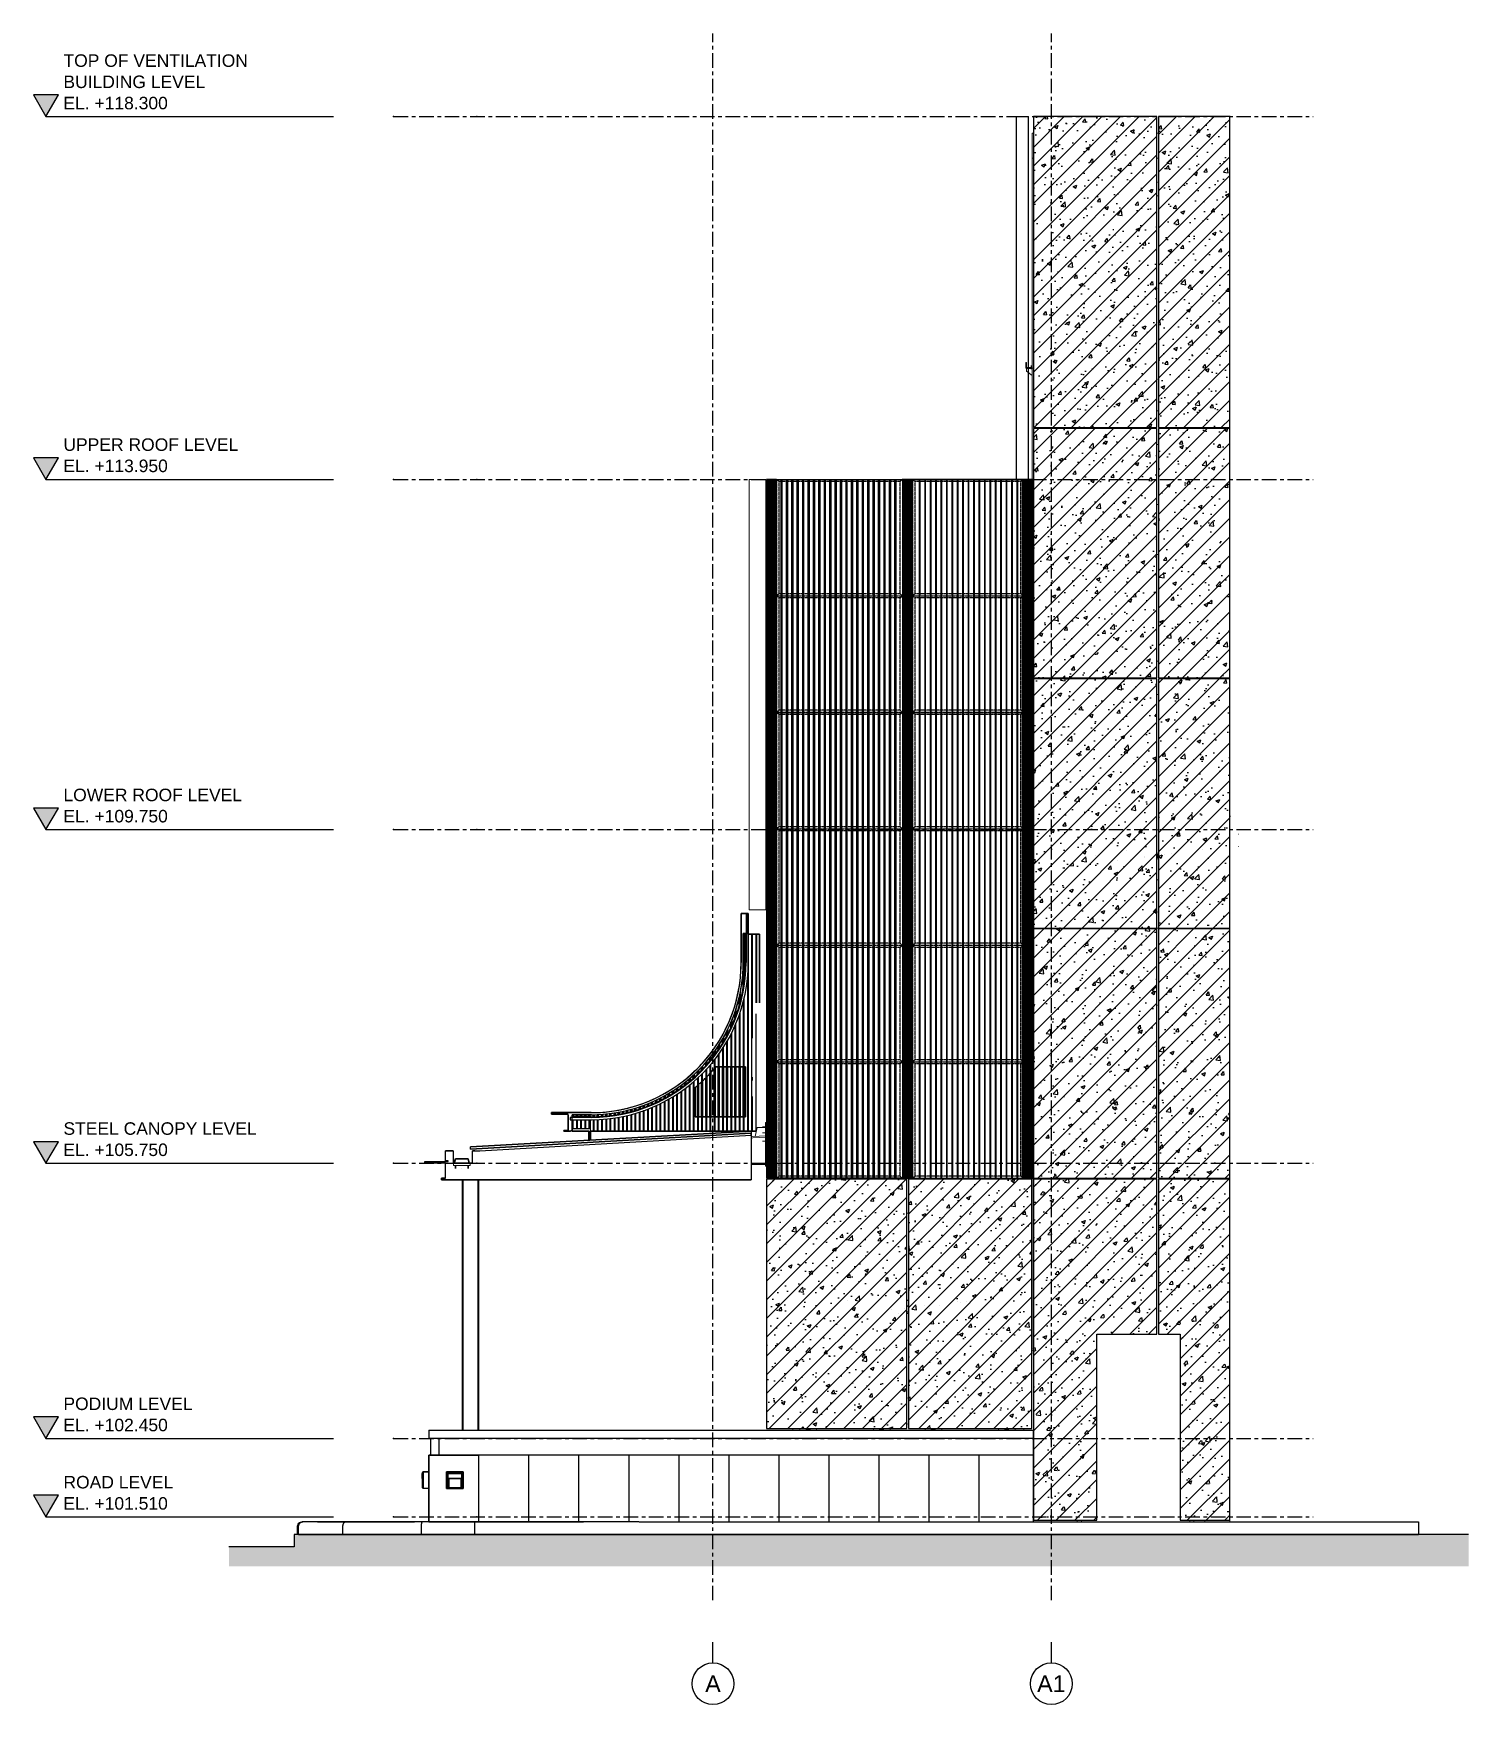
# Model space of a CAD drawing. Header units: millimetres. Extents: x -153298 to 620751, y -313239 to 250031.
# Drawn here: x 532401 to 549611, y 130484 to 150521 of the extents above; entities that cross this region are included whole.
import ezdxf
from ezdxf.enums import TextEntityAlignment as Align

# ---------------------------------------------------------------- set-up
doc = ezdxf.new("R2010")
doc.units = ezdxf.units.MM
doc.set_wipeout_variables(frame=1)
for name, pattern in [('CENTER', [2, 1.25, -0.25, 0.25, -0.25]), ('HIDDEN', [0.375, 0.25, -0.125]), ('TA_GL_000.70000', [1.925, 0.7, -0.175, 0.175, -0.175, 0.7]), ('TA_HL_001.00000', [6.5, 3.55, -2.95]), ('XKITLINE00', [0]), ('XKITLINE02', [4, 2, -2])]:
    doc.linetypes.add(name, pattern=pattern)
for name, color, linetype in [('000 - 0_SYM_DWG_GRID-BUBBLE_MAIN_COLOR_6', 7, 'Continuous'), ('000 - 0_SYM_DWG_GRIDLINE_MAIN_COLOR_251', 7, 'Continuous'), ('000 - 0_SYM_DWG_GROUND_CUT_COLOR_40', 7, 'Continuous'), ('000 - 0_SYM_DWG_LEVEL_MAIN_COLOR_2', 7, 'Continuous'), ('000 - 0_SYM_DWG_LEVEL_TEXT', 7, 'Continuous'), ('000 - 0_SYM_DWG_SLOPE-SYM_TEXT_COLOR_3', 7, 'Continuous'), ('000 - CONCRETE_COL_HATCH_', 7, 'Continuous'), ('000 - CONCRETE_COL_WIPEOUT_', 7, 'Continuous'), ('000 - CONCRETE_PRECAST_MAIN_COLOR_1', 7, 'Continuous'), ('000 - CONCRETE_PRECAST_MAIN_COLOR_2', 7, 'Continuous'), ('000 - CONCRETE_PRECAST_WIPEOUT_', 7, 'Continuous'), ('000 - EXISTING_BUILDING_MAIN_COLOR_1', 7, 'Continuous'), ('000 - EXISTING_BUILDING_WIPEOUT_', 7, 'Continuous'), ('000 - EXISTING_CANOPY_MAIN_COLOR_1', 7, 'Continuous'), ('000 - EXISTING_CANOPY_MAIN_COLOR_251', 7, 'Continuous'), ('000 - EXISTING_CANOPY_WIPEOUT_', 7, 'Continuous'), ('000 - GRID', 7, 'CENTER'), ('010 - ASPG_EXTR_MAIN_COLOR_2', 7, 'Continuous'), ('010 - ASPG_EXTR_WIPEOUT_', 7, 'Continuous'), ('010 - ASPG_FRAMING_MAIN_COLOR_1', 7, 'Continuous'), ('010 - ASPG_FRAMING_SUB_COLOR_1', 7, 'Continuous'), ('010 - ASPG_FRAMING_SUB_COLOR_2', 7, 'Continuous'), ('HATCH', 7, 'Continuous')]:
    doc.layers.add(name, color=color, linetype=linetype)
doc.layers.add('000_AREA_ASPG_AREA_HATCH_', color=7, linetype='Continuous', plot=False)
doc.layers.add('000_AREA_ASPG_AREA_MAIN_COLOR_1', color=7, linetype='Continuous', plot=False)
for name, color, linetype, lineweight in [('A-GLAZ-CURT', 7, 'Continuous', 9), ('Bolt', 7, 'Continuous', 0), ('P-SANR-FIXT', 7, 'Continuous', 35), ('Part', 7, 'Continuous', 0), ('Z-230_A_LEVEL', 7, 'Continuous', 9), ('Z-DIMENSIONS', 7, 'Continuous', 0)]:
    doc.layers.add(name, color=color, linetype=linetype, lineweight=lineweight)
doc.styles.add('ARIAL', font='arial.ttf')
doc.styles.add('Arial_1', font='arial.ttf', dxfattribs={"height": 250})
doc.styles.add('Arial_2', font='arial.ttf', dxfattribs={"height": 3})
doc.styles.add('TA', font='', dxfattribs={"height": 4.5})
doc.styles.get('TA').set_extended_font_data('Cordia New')
pattern_1 = [(45, (1531882.3, 698408.04), (-112.253202, 112.253202), [])]
pattern_2 = [(50, (1531882.3, 695178.04), (455.46167, -39.84771), [47.625, -523.875]), (355, (1531882.3, 695178.04), (-88.10855, 477.64211), [38.1, -419.10146]), (100.451445, (1531920.25, 695174.7), (367.35312, 437.79438), [40.47502, -445.22561]), (46.1842, (1531882.3, 695305.04), (677.6976, -105.10582), [71.4375, -785.8125]), (96.635558, (1531938.8, 695296.3), (593.51034, 618.5653), [60.71256, -667.83902]), (351.18415, (1531882.3, 695305.04), (593.51034, 618.5653), [57.14992, -628.64933]), (21, (1531945.8, 695273.3), (379.03598, -255.662995), [47.625, -523.875]), (326, (1531945.8, 695273.3), (154.50507, 460.46992), [38.1, -419.1]), (71.451445, (1531977.4, 695252), (533.54105, 204.80692), [40.47502, -445.22484]), (37.5, (1531882.3, 695178.04), (7.721508, 211.387597), [0, -414.02, 0, -425.45, 0, -420.6875]), (7.5, (1531882.3, 695178.04), (167.049156, 250.451437), [0, -242.57, 0, -404.495, 0, -160.3375]), (327.5, (1531740.69, 695178.04), (338.976488, -14.32186), [0, -158.75, 0, -495.3, 0, -657.225]), (317.5, (1531677.2, 695178.04), (370.322953, 63.56623), [0, -206.375, 0, -328.93, 0, -466.725])]
pattern_3 = [(45, (1531882.3, 697668.04), (-112.253202, 112.253202), [])]
pattern_4 = [(45, (3834713.74, 864266.86), (-112.2532015, 112.2532015), [])]
pattern_5 = [(50, (3834713.74, 864266.86), (455.461672, -39.847714), [47.625, -523.875]), (355, (3834713.74, 864266.86), (-88.108554, 477.642113), [38.1, -419.10146]), (100.451445, (3834751.7, 864263.54), (367.35312, 437.79438), [40.47502, -445.22561]), (46.1842, (3834713.74, 864393.86), (677.6976, -105.10582), [71.4375, -785.8125]), (96.635558, (3834770.2, 864385.1), (593.51034, 618.56531), [60.71256, -667.83902]), (351.184151, (3834713.74, 864393.86), (593.51034, 618.56531), [57.14992, -628.64933]), (21, (3834777.24, 864362.1), (379.035978, -255.662995), [47.625, -523.875]), (326, (3834777.24, 864362.1), (154.50507, 460.469915), [38.1, -419.1]), (71.451445, (3834808.83, 864340.8), (533.54105, 204.80692), [40.47502, -445.224844]), (37.5, (3834713.74, 864266.86), (7.721508, 211.387597), [0, -414.02, 0, -425.45, 0, -420.6875]), (7.5, (3834713.74, 864266.86), (167.049156, 250.451437), [0, -242.57, 0, -404.495, 0, -160.3375]), (327.5, (3834572.14, 864266.86), (338.976488, -14.32186), [0, -158.75, 0, -495.3, 0, -657.225]), (317.5, (3834508.64, 864266.86), (370.322953, 63.566228), [0, -206.375, 0, -328.93, 0, -466.725])]

# ---------------------------------------------------------------- blocks, each defined once
blk = doc.blocks.new('*A5554')
at = {"layer": 'Part'}
for points in [[(682.1, -63.14), (682.1, -64.04), (681.1, -64.04), (681.1, -63.14)], [(685.5, -63.14), (685.5, -64.04), (684.5, -64.04), (684.5, -63.14)]]:
    blk.add_hatch(color=7, dxfattribs=at).paths.add_polyline_path(points, flags=17)
blk = doc.blocks.new('*A200199')
at = {"layer": 'Part', "color": 7, "linetype": 'XKITLINE00', "lineweight": 0}
for p, q in [((681.740268, -63.14437), (681.740268, -63.14437)), ((681.740268, -63.14437), (681.740268, -63.14437)), ((681.740268, -63.364386), (681.796268, -63.308386)), ((681.7803, -63.54437), (681.796268, -63.528402)), ((684.804268, -63.364386), (684.860268, -63.308386)), ((684.8443, -63.54437), (684.860268, -63.528402))]:
    blk.add_line(p, q, dxfattribs=at)
blk = doc.blocks.new('*A19201865')
at = {"layer": 'Part', "color": 7, "linetype": 'XKITLINE00', "lineweight": 0}
for p, q in [((636.543606, 4.855625), (636.543606, 3.255625)), ((636.543606, 4.855625), (662.023606, 4.855625)), ((636.543606, 3.255625), (662.023606, 3.255625))]:
    blk.add_line(p, q, dxfattribs=at)
blk = doc.blocks.new('*A19211866')
at = {"layer": 'Part', "color": 7, "linetype": 'XKITLINE00', "lineweight": 0}
for p, q in [((636.343606, 36.85563), (634.743606, 36.85563)), ((634.743606, 36.85563), (634.743606, -4.424369)), ((636.343606, -4.424369), (636.343606, 36.85563)), ((634.743606, -4.424369), (636.343606, -4.424369))]:
    blk.add_line(p, q, dxfattribs=at)
blk = doc.blocks.new('*A19221867')
at = {"layer": 'Part', "color": 7, "linetype": 'XKITLINE00', "lineweight": 0}
for p, q in [((639.104166, 6.93563), (639.104166, 6.41563)), ((639.104166, 6.93563), (660.944164, 6.93563)), ((639.104166, 6.41563), (660.944164, 6.41563)), ((660.944164, 6.93563), (660.944164, 6.41563))]:
    blk.add_line(p, q, dxfattribs=at)
blk = doc.blocks.new('*A19231868')
at = {"layer": 'Part', "color": 7, "linetype": 'XKITLINE00', "lineweight": 0}
for p, q in [((639.104166, 25.33563), (639.104166, 24.81563)), ((639.104166, 25.33563), (660.944164, 25.33563)), ((639.104166, 24.81563), (660.944164, 24.81563)), ((660.944164, 25.33563), (660.944164, 24.81563))]:
    blk.add_line(p, q, dxfattribs=at)
blk = doc.blocks.new('*A19241869')
at = {"layer": 'Part', "color": 7, "linetype": 'XKITLINE00', "lineweight": 0}
for p, q in [((661.903604, 3.25563), (638.943606, 3.25563)), ((638.943606, 3.25563), (638.943606, -1.54437)), ((661.903604, 3.25563), (661.903604, -1.54437)), ((661.903604, -1.54437), (638.943606, -1.54437))]:
    blk.add_line(p, q, dxfattribs=at)
blk = doc.blocks.new('*A19251870')
at = {"layer": 'Part', "color": 7, "linetype": 'XKITLINE00', "lineweight": 0}
for p, q in [((673.863606, 3.25563), (674.023606, 3.25563)), ((673.863606, -1.54437), (674.023606, -1.54437))]:
    blk.add_line(p, q, dxfattribs=at)
blk = doc.blocks.new('*A19261871')
at = {"layer": 'Part', "color": 7, "linetype": 'XKITLINE00', "lineweight": 0}
for p, q in [((661.903604, 34.45563), (638.943606, 34.45563)), ((638.943606, 34.45563), (638.943606, 29.65563)), ((661.903604, 34.45563), (661.903604, 29.65563)), ((661.903604, 29.65563), (638.943606, 29.65563))]:
    blk.add_line(p, q, dxfattribs=at)
blk = doc.blocks.new('*A19321872')
at = {"layer": 'Part', "color": 7, "linetype": 'XKITLINE00', "lineweight": 0}
for p, q in [((641.744158, 12.45563), (644.543579, 12.45563)), ((644.543579, 6.93563), (644.543579, 12.45563)), ((644.543579, 4.855625), (644.543579, 6.41563)), ((644.543579, -11.46437), (644.543579, -1.54437)), ((641.343579, -1.86437), (641.343579, -1.78437)), ((644.543579, -28.74437), (644.543579, -11.98437)), ((641.343579, -28.50437), (641.343579, -28.42437))]:
    blk.add_line(p, q, dxfattribs=at)
blk = doc.blocks.new('*A19331873')
at = {"layer": 'Part', "color": 7, "linetype": 'XKITLINE00', "lineweight": 0}
for p, q in [((678.463561, 41.73563), (678.463561, 41.81563)), ((680.863561, 41.73563), (680.863561, 41.81563)), ((678.463561, 17.73563), (678.463561, 17.81563)), ((680.863561, 17.73563), (680.863561, 17.81563)), ((678.463561, -6.26437), (678.463561, -6.18437)), ((680.863561, -6.26437), (680.863561, -6.18437)), ((678.463561, -30.26437), (678.463561, -30.18437)), ((680.863561, -30.26437), (680.863561, -30.18437)), ((678.463561, -64.041148), (678.463561, -62.98437)), ((680.863561, -64.041148), (680.863561, -62.98437))]:
    blk.add_line(p, q, dxfattribs=at)
blk = doc.blocks.new('*A19341874')
at = {"layer": 'Part', "color": 7, "linetype": 'XKITLINE00', "lineweight": 0}
blk.add_line((608.503579, -27.704511), (608.509859, -27.704182), dxfattribs=at)
blk = doc.blocks.new('*A19351875')
at = {"layer": '000 - EXISTING_BUILDING_MAIN_COLOR_1', "color": 7, "linetype": 'XKITLINE00', "lineweight": 0}
for p, q in [((649.863606, -41.94437), (650.023606, -41.94437)), ((649.863606, -43.14437), (650.023606, -43.14437)), ((661.863606, -41.94437), (661.903604, -41.94437)), ((661.863606, -43.14437), (661.903604, -43.14437))]:
    blk.add_line(p, q, dxfattribs=at)
blk = doc.blocks.new('*A19361876')
at = {"layer": 'Part', "color": 7, "linetype": 'XKITLINE00', "lineweight": 0}
blk.add_line((638.943535, -45.14437), (638.943621, -45.14437), dxfattribs=at)
blk = doc.blocks.new('*A19371877')
at = {"layer": 'Bolt', "color": 7, "linetype": 'XKITLINE02', "lineweight": 0}
for p, q in [((634.182094, -26.719271), (634.564935, -26.699341)), ((634.202889, -27.11873), (634.58573, -27.0988)), ((634.242249, -26.656058), (634.314151, -26.652315)), ((634.248487, -26.775896), (634.32039, -26.772153)), ((634.263044, -27.055517), (634.334946, -27.051774)), ((634.269282, -27.175355), (634.341185, -27.171612)), ((634.314143, -26.652316), (634.366073, -26.649612)), ((634.320382, -26.772153), (634.372312, -26.76945)), ((634.334938, -27.051775), (634.386868, -27.049071)), ((634.341177, -27.171612), (634.393107, -27.168909))]:
    blk.add_line(p, q, dxfattribs=at)
blk = doc.blocks.new('*A19381878')
at = {"layer": 'Bolt', "color": 7, "linetype": 'XKITLINE02', "lineweight": 0}
for p, q in [((634.182483, -26.729367), (634.565326, -26.709457)), ((634.203239, -27.128484), (634.586082, -27.108575)), ((634.242515, -26.663727), (634.314418, -26.659988)), ((634.249, -26.788425), (634.320903, -26.784686)), ((634.263271, -27.062845), (634.335174, -27.059106)), ((634.269756, -27.187543), (634.341659, -27.183803)), ((634.31441, -26.659989), (634.36634, -26.657288)), ((634.320895, -26.784686), (634.372825, -26.781986)), ((634.335166, -27.059106), (634.387096, -27.056406)), ((634.341651, -27.183804), (634.393581, -27.181103))]:
    blk.add_line(p, q, dxfattribs=at)
blk = doc.blocks.new('*A19391879')
at = {"layer": 'Bolt'}
for points in [[(636.51, -25.32), (636.31, -25.32), (636.31, -25.17), (636.51, -25.17)], [(638.11, -25.32), (638.06, -25.32), (638.06, -25.17), (638.11, -25.17)], [(636.51, -25.88), (636.31, -25.88), (636.31, -25.73), (636.51, -25.73)], [(636.51, -26.68), (636.31, -26.68), (636.31, -26.53), (636.51, -26.53)], [(638.11, -25.88), (638.06, -25.88), (638.06, -25.73), (638.11, -25.73)], [(638.11, -26.68), (638.06, -26.68), (638.06, -26.53), (638.11, -26.53)]]:
    blk.add_hatch(color=7, dxfattribs=at).paths.add_polyline_path(points, flags=17)
at = {"layer": 'Bolt', "color": 7, "linetype": 'XKITLINE00', "lineweight": 0}
for p, q in [((638.2, -25.25), (636.03, -25.25)), ((636.51, -25.17), (636.31, -25.17)), ((636.51, -25.32), (636.31, -25.32)), ((638.11, -25.17), (638.06, -25.17)), ((638.11, -25.32), (638.06, -25.32)), ((638.2, -25.81), (636.03, -25.81)), ((638.2, -26.61), (636.03, -26.61)), ((636.51, -25.73), (636.31, -25.73)), ((636.51, -25.88), (636.31, -25.88)), ((636.51, -26.53), (636.31, -26.53)), ((636.51, -26.68), (636.31, -26.68)), ((638.11, -25.73), (638.06, -25.73)), ((638.11, -25.88), (638.06, -25.88)), ((638.11, -26.53), (638.06, -26.53)), ((638.11, -26.68), (638.06, -26.68))]:
    blk.add_line(p, q, dxfattribs=at)
blk = doc.blocks.new('*A19401880')
at = {"layer": 'Part', "color": 7, "linetype": 'XKITLINE00', "lineweight": 0}
for p, q in [((636.543606, -30.26437), (636.543606, 34.45563)), ((638.943606, 34.45563), (636.543606, 34.45563)), ((638.943606, -30.26437), (638.943606, 34.45563))]:
    blk.add_line(p, q, dxfattribs=at)
blk = doc.blocks.new('*A19411881')
at = {"layer": 'Part', "color": 7, "linetype": 'XKITLINE00', "lineweight": 0}
for p, q in [((661.903604, -46.74437), (661.903604, 67.65563)), ((661.903604, 67.65563), (662.023606, 67.65563)), ((664.303604, 41.73563), (664.303604, 41.81563)), ((664.303604, 17.73563), (664.303604, 17.81563)), ((664.303604, -6.26437), (664.303604, -6.18437)), ((664.303604, -30.26437), (664.303604, -30.18437)), ((662.023606, -46.74437), (661.903604, -46.74437))]:
    blk.add_line(p, q, dxfattribs=at)
blk = doc.blocks.new('*A19421882')
at = {"layer": 'Part', "color": 7, "linetype": 'XKITLINE00', "lineweight": 0}
for p, q in [((638.943535, -64.041148), (638.943535, -54.18437)), ((661.103608, -64.041148), (661.103608, -54.18437))]:
    blk.add_line(p, q, dxfattribs=at)
blk = doc.blocks.new('*A19431883')
at = {"layer": 'Part', "color": 7, "linetype": 'XKITLINE00', "lineweight": 0}
for p, q in [((673.863606, -30.26437), (662.023606, -30.26437)), ((662.023606, -30.26437), (662.023606, -62.98437)), ((673.863606, -45.14437), (673.863606, -30.26437)), ((668.103549, -62.98437), (668.103549, -45.14437)), ((668.103549, -45.14437), (673.863606, -45.14437)), ((662.023606, -62.98437), (668.103549, -62.98437))]:
    blk.add_line(p, q, dxfattribs=at)
blk = doc.blocks.new('*A19441884')
at = {"layer": 'Part', "color": 7, "linetype": 'XKITLINE00', "lineweight": 0}
for p, q in [((674.023606, -30.26437), (674.023606, -45.14437)), ((674.023606, -30.26437), (680.863606, -30.26437)), ((680.863606, -62.98437), (680.863606, -30.26437)), ((674.023606, -45.14437), (676.103549, -45.14437)), ((676.103549, -45.14437), (676.103549, -62.98437)), ((676.103549, -62.98437), (680.863606, -62.98437))]:
    blk.add_line(p, q, dxfattribs=at)
blk = doc.blocks.new('*A19451885')
at = {"layer": 'Part', "color": 7, "linetype": 'XKITLINE00', "lineweight": 0}
for p, q in [((649.863606, -30.26437), (636.423606, -30.26437)), ((636.423606, -30.26437), (636.423606, -54.18437)), ((649.863606, -30.26437), (649.863606, -54.18437)), ((649.863606, -54.18437), (636.423606, -54.18437))]:
    blk.add_line(p, q, dxfattribs=at)
blk = doc.blocks.new('*A19461886')
at = {"layer": 'Part', "color": 7, "linetype": 'XKITLINE00', "lineweight": 0}
for p, q in [((661.863606, -30.26437), (650.023606, -30.26437)), ((650.023606, -30.26437), (650.023606, -54.18437)), ((661.863606, -30.26437), (661.863606, -54.18437)), ((661.863606, -54.18437), (650.023606, -54.18437))]:
    blk.add_line(p, q, dxfattribs=at)
blk = doc.blocks.new('*A19471887')
at = {"layer": 'Part', "color": 7, "linetype": 'XKITLINE00', "lineweight": 0}
for p, q in [((640.944158, -1.86437), (641.744158, -1.86437)), ((640.944158, -11.46437), (640.944158, -1.86437)), ((641.744158, -11.46437), (641.744158, -1.86437)), ((640.944158, -28.42437), (640.944158, -12.03237)), ((641.744158, -28.42437), (641.744158, -12.03237)), ((640.944158, -28.42437), (641.744158, -28.42437))]:
    blk.add_line(p, q, dxfattribs=at)
blk = doc.blocks.new('*A19481888')
at = {"layer": 'Part', "color": 7, "linetype": 'XKITLINE00', "lineweight": 0}
for p, q in [((639.104166, -11.46437), (639.104166, -11.98437)), ((639.104166, -11.46437), (660.944164, -11.46437)), ((639.104166, -11.98437), (660.944164, -11.98437)), ((660.944164, -11.46437), (660.944164, -11.98437))]:
    blk.add_line(p, q, dxfattribs=at)
blk = doc.blocks.new('*A19491889')
at = {"layer": 'Part', "color": 7, "linetype": 'XKITLINE00', "lineweight": 0}
for p, q in [((661.903604, -28.74437), (638.943606, -28.74437)), ((638.943606, -28.74437), (638.943606, -30.26437)), ((661.903604, -33.54437), (661.903604, -28.74437)), ((649.863606, -33.54437), (650.023606, -33.54437)), ((661.863606, -33.54437), (661.903604, -33.54437))]:
    blk.add_line(p, q, dxfattribs=at)
blk = doc.blocks.new('*A19501890')
at = {"layer": 'Part', "color": 7, "linetype": 'XKITLINE00', "lineweight": 0}
for p, q in [((640.464158, -28.50437), (642.224158, -28.50437)), ((640.464158, -28.50437), (640.464158, -28.58437)), ((640.464158, -28.58437), (642.224158, -28.58437)), ((642.224158, -28.50437), (642.224158, -28.58437))]:
    blk.add_line(p, q, dxfattribs=at)
blk = doc.blocks.new('*A19511891')
at = {"layer": 'Part', "color": 7, "linetype": 'XKITLINE00', "lineweight": 0}
for p, q in [((640.304158, -28.74437), (640.464158, -28.58437)), ((640.464158, -28.58437), (642.224158, -28.58437)), ((642.224158, -28.58437), (642.384158, -28.74437))]:
    blk.add_line(p, q, dxfattribs=at)
blk = doc.blocks.new('*A19521892')
at = {"layer": 'Part', "color": 7, "linetype": 'XKITLINE00', "lineweight": 0}
for p, q in [((640.840158, -28.50437), (640.840158, -28.46437)), ((640.840158, -28.46437), (641.280158, -28.46437)), ((641.280158, -28.46437), (641.280158, -28.42437)), ((641.320158, -28.50437), (641.320158, -28.42437))]:
    blk.add_line(p, q, dxfattribs=at)
blk = doc.blocks.new('*A19531893')
at = {"layer": 'Bolt', "color": 7, "linetype": 'XKITLINE02', "lineweight": 0}
for p, q in [((641.216798, -28.26437), (641.560158, -28.26437)), ((641.280158, -28.12837), (641.320158, -28.12837)), ((641.280158, -28.40037), (641.320158, -28.40037)), ((641.320158, -28.20837), (641.368158, -28.20837)), ((641.320158, -28.32037), (641.368158, -28.32037))]:
    blk.add_line(p, q, dxfattribs=at)
blk = doc.blocks.new('*A19541894')
at = {"layer": 'Part', "color": 7, "linetype": 'XKITLINE00', "lineweight": 0}
for p, q in [((640.944158, -12.03237), (640.944158, -11.98437)), ((641.744158, -12.03237), (640.944158, -12.03237)), ((641.744158, -11.98437), (641.744158, -12.03237))]:
    blk.add_line(p, q, dxfattribs=at)
blk = doc.blocks.new('*A19551895')
at = {"layer": 'Part', "color": 7, "linetype": 'XKITLINE00', "lineweight": 0}
for p, q in [((641.320158, -12.03237), (641.368158, -12.03237)), ((641.320158, -12.83237), (641.320158, -12.03237)), ((641.320158, -12.27237), (641.368158, -12.27237)), ((641.368158, -12.03237), (641.368158, -12.83237)), ((641.368158, -12.83237), (641.320158, -12.83237))]:
    blk.add_line(p, q, dxfattribs=at)
blk = doc.blocks.new('*A19561896')
at = {"layer": 'Bolt'}
for points in [[(641.05, -11.98), (641.05, -11.94), (641.16, -11.94), (641.16, -11.98)], [(641.05, -12.03), (641.05, -11.98), (641.16, -11.98), (641.16, -12.03)], [(641.53, -11.98), (641.53, -11.94), (641.64, -11.94), (641.64, -11.98)], [(641.53, -12.03), (641.53, -11.98), (641.64, -11.98), (641.64, -12.03)]]:
    blk.add_hatch(color=7, dxfattribs=at).paths.add_polyline_path(points, flags=17)
at = {"layer": 'Bolt', "color": 7, "linetype": 'XKITLINE00', "lineweight": 0}
for p, q in [((641.05, -11.98), (641.05, -11.94)), ((641.05, -12.03), (641.05, -11.98)), ((641.1, -12.1), (641.1, -11.75)), ((641.16, -11.98), (641.16, -11.94)), ((641.16, -12.03), (641.16, -11.98)), ((641.53, -11.98), (641.53, -11.94)), ((641.53, -12.03), (641.53, -11.98)), ((641.58, -12.1), (641.58, -11.75)), ((641.64, -11.98), (641.64, -11.94)), ((641.64, -12.03), (641.64, -11.98))]:
    blk.add_line(p, q, dxfattribs=at)
blk = doc.blocks.new('*A19571897')
at = {"layer": 'Bolt'}
for points in [[(640.57, -28.58), (640.57, -28.5), (640.68, -28.5), (640.68, -28.58)], [(642.01, -28.58), (642.01, -28.5), (642.12, -28.5), (642.12, -28.58)]]:
    blk.add_hatch(color=7, dxfattribs=at).paths.add_polyline_path(points, flags=17)
at = {"layer": 'Bolt', "color": 7, "linetype": 'XKITLINE00', "lineweight": 0}
for p, q in [((640.57, -28.5), (640.57, -28.58)), ((640.62, -28.5), (640.62, -28.58)), ((640.68, -28.5), (640.68, -28.58)), ((642.01, -28.5), (642.01, -28.58)), ((642.06, -28.5), (642.06, -28.58)), ((642.12, -28.5), (642.12, -28.58))]:
    blk.add_line(p, q, dxfattribs=at)
blk = doc.blocks.new('*A19581898')
at = {"layer": 'Part', "color": 7, "linetype": 'XKITLINE00', "lineweight": 0}
for p, q in [((635.330596, -26.178407), (635.511566, -25.326996)), ((635.511566, -25.326996), (636.311566, -25.326996))]:
    blk.add_line(p, q, dxfattribs=at)
blk = doc.blocks.new('*A19591899')
at = {"layer": 'Part', "color": 7, "linetype": 'XKITLINE00', "lineweight": 0}
for p, q in [((634.302477, -26.432625), (633.7033, -26.464027)), ((633.7033, -26.464027), (633.753542, -27.422711)), ((634.280818, -27.395078), (634.230576, -26.436393)), ((634.35272, -27.391309), (634.302477, -26.432625)), ((633.753542, -27.422711), (634.35272, -27.391309))]:
    blk.add_line(p, q, dxfattribs=at)
blk = doc.blocks.new('*A19601900')
at = {"layer": 'Part', "color": 7, "linetype": 'XKITLINE00', "lineweight": 0}
for p, q in [((636.311566, -29.006957), (636.311566, -24.846957)), ((636.311566, -24.846957), (636.511566, -24.846957)), ((636.511566, -29.006957), (636.511566, -24.846957)), ((636.311566, -29.006957), (636.511566, -29.006957))]:
    blk.add_line(p, q, dxfattribs=at)
blk = doc.blocks.new('*A19611901')
at = {"layer": 'Bolt'}
for points in [[(636.51, -25.32), (636.31, -25.32), (636.31, -25.17), (636.51, -25.17)], [(636.51, -25.32), (636.31, -25.32), (636.31, -25.17), (636.51, -25.17)], [(638.11, -25.32), (638.06, -25.32), (638.06, -25.17), (638.11, -25.17)], [(638.11, -25.32), (638.06, -25.32), (638.06, -25.17), (638.11, -25.17)], [(636.51, -25.88), (636.31, -25.88), (636.31, -25.73), (636.51, -25.73)], [(636.51, -25.88), (636.31, -25.88), (636.31, -25.73), (636.51, -25.73)], [(636.51, -26.68), (636.31, -26.68), (636.31, -26.53), (636.51, -26.53)], [(636.51, -26.68), (636.31, -26.68), (636.31, -26.53), (636.51, -26.53)], [(638.11, -25.88), (638.06, -25.88), (638.06, -25.73), (638.11, -25.73)], [(638.11, -25.88), (638.06, -25.88), (638.06, -25.73), (638.11, -25.73)], [(638.11, -26.68), (638.06, -26.68), (638.06, -26.53), (638.11, -26.53)], [(638.11, -26.68), (638.06, -26.68), (638.06, -26.53), (638.11, -26.53)]]:
    blk.add_hatch(color=7, dxfattribs=at).paths.add_polyline_path(points, flags=17)
at = {"layer": 'Bolt', "color": 7, "linetype": 'XKITLINE00', "lineweight": 0}
for p, q in [((638.2, -25.25), (636.03, -25.25)), ((638.2, -25.25), (636.03, -25.25)), ((636.51, -25.17), (636.31, -25.17)), ((636.51, -25.17), (636.31, -25.17)), ((636.51, -25.32), (636.31, -25.32)), ((636.51, -25.32), (636.31, -25.32)), ((638.11, -25.17), (638.06, -25.17)), ((638.11, -25.17), (638.06, -25.17)), ((638.11, -25.32), (638.06, -25.32)), ((638.11, -25.32), (638.06, -25.32)), ((638.2, -25.81), (636.03, -25.81)), ((638.2, -25.81), (636.03, -25.81)), ((638.2, -26.61), (636.03, -26.61)), ((638.2, -26.61), (636.03, -26.61)), ((636.51, -25.73), (636.31, -25.73)), ((636.51, -25.73), (636.31, -25.73)), ((636.51, -25.88), (636.31, -25.88)), ((636.51, -25.88), (636.31, -25.88)), ((636.51, -26.53), (636.31, -26.53)), ((636.51, -26.53), (636.31, -26.53)), ((636.51, -26.68), (636.31, -26.68)), ((636.51, -26.68), (636.31, -26.68)), ((638.11, -25.73), (638.06, -25.73)), ((638.11, -25.73), (638.06, -25.73)), ((638.11, -25.88), (638.06, -25.88)), ((638.11, -25.88), (638.06, -25.88)), ((638.11, -26.53), (638.06, -26.53)), ((638.11, -26.53), (638.06, -26.53)), ((638.11, -26.68), (638.06, -26.68)), ((638.11, -26.68), (638.06, -26.68))]:
    blk.add_line(p, q, dxfattribs=at)
blk = doc.blocks.new('*A19621902')
at = {"layer": 'Part', "color": 7, "linetype": 'XKITLINE00', "lineweight": 0}
for p, q in [((658.304164, -1.86437), (659.104164, -1.86437)), ((658.304164, -11.46437), (658.304164, -1.86437)), ((659.104164, -11.46437), (659.104164, -1.86437)), ((658.304164, -28.42437), (658.304164, -12.03237)), ((659.104164, -28.42437), (659.104164, -12.03237)), ((658.304164, -28.42437), (659.104164, -28.42437))]:
    blk.add_line(p, q, dxfattribs=at)
blk = doc.blocks.new('*A19631903')
at = {"layer": 'Part', "color": 7, "linetype": 'XKITLINE00', "lineweight": 0}
for p, q in [((673.863606, -6.26437), (662.023606, -6.26437)), ((662.023606, -6.26437), (662.023606, -30.18437)), ((673.863606, -6.26437), (673.863606, -30.18437)), ((673.863606, -30.18437), (662.023606, -30.18437))]:
    blk.add_line(p, q, dxfattribs=at)
blk = doc.blocks.new('*A19641904')
at = {"layer": 'Part', "color": 7, "linetype": 'XKITLINE00', "lineweight": 0}
for p, q in [((680.863606, -6.26437), (674.023606, -6.26437)), ((674.023606, -6.26437), (674.023606, -30.18437)), ((680.863606, -6.26437), (680.863606, -30.18437)), ((680.863606, -30.18437), (674.023606, -30.18437))]:
    blk.add_line(p, q, dxfattribs=at)
blk = doc.blocks.new('*A19651905')
at = {"layer": 'Bolt'}
for points in [[(657.93, -28.58), (657.93, -28.5), (658.04, -28.5), (658.04, -28.58)], [(659.37, -28.58), (659.37, -28.5), (659.48, -28.5), (659.48, -28.58)]]:
    blk.add_hatch(color=7, dxfattribs=at).paths.add_polyline_path(points, flags=17)
at = {"layer": 'Bolt', "color": 7, "linetype": 'XKITLINE00', "lineweight": 0}
for p, q in [((657.93, -28.5), (657.93, -28.58)), ((657.98, -28.5), (657.98, -28.58)), ((658.04, -28.5), (658.04, -28.58)), ((659.37, -28.5), (659.37, -28.58)), ((659.42, -28.5), (659.42, -28.58)), ((659.48, -28.5), (659.48, -28.58))]:
    blk.add_line(p, q, dxfattribs=at)
blk = doc.blocks.new('*A19661906')
at = {"layer": 'Bolt', "color": 7, "linetype": 'XKITLINE02', "lineweight": 0}
for p, q in [((658.576804, -28.26437), (658.920164, -28.26437)), ((658.640164, -28.12837), (658.680164, -28.12837)), ((658.640164, -28.40037), (658.680164, -28.40037)), ((658.680164, -28.20837), (658.728164, -28.20837)), ((658.680164, -28.32037), (658.728164, -28.32037))]:
    blk.add_line(p, q, dxfattribs=at)
blk = doc.blocks.new('*A19671907')
at = {"layer": 'Part', "color": 7, "linetype": 'XKITLINE00', "lineweight": 0}
for p, q in [((658.200164, -28.50437), (658.200164, -28.46437)), ((658.200164, -28.46437), (658.640164, -28.46437)), ((658.640164, -28.46437), (658.640164, -28.42437)), ((658.680164, -28.50437), (658.680164, -28.42437))]:
    blk.add_line(p, q, dxfattribs=at)
blk = doc.blocks.new('*A19681908')
at = {"layer": 'Part', "color": 7, "linetype": 'XKITLINE00', "lineweight": 0}
for p, q in [((657.664164, -28.74437), (657.824164, -28.58437)), ((657.824164, -28.58437), (659.584164, -28.58437)), ((659.584164, -28.58437), (659.744164, -28.74437))]:
    blk.add_line(p, q, dxfattribs=at)
blk = doc.blocks.new('*A19691909')
at = {"layer": 'Part', "color": 7, "linetype": 'XKITLINE00', "lineweight": 0}
for p, q in [((657.824164, -28.50437), (659.584164, -28.50437)), ((657.824164, -28.50437), (657.824164, -28.58437)), ((657.824164, -28.58437), (659.584164, -28.58437)), ((659.584164, -28.50437), (659.584164, -28.58437))]:
    blk.add_line(p, q, dxfattribs=at)
blk = doc.blocks.new('*A19701910')
at = {"layer": 'Part', "color": 7, "linetype": 'XKITLINE00', "lineweight": 0}
for p, q in [((673.863606, -28.74437), (674.023606, -28.74437)), ((664.303604, -30.26437), (664.303604, -30.18437)), ((678.463561, -30.26437), (678.463561, -30.18437)), ((673.863606, -33.54437), (674.023606, -33.54437))]:
    blk.add_line(p, q, dxfattribs=at)
blk = doc.blocks.new('*A19711911')
at = {"layer": 'Bolt'}
for points in [[(658.41, -11.98), (658.41, -11.94), (658.52, -11.94), (658.52, -11.98)], [(658.41, -12.03), (658.41, -11.98), (658.52, -11.98), (658.52, -12.03)], [(658.89, -11.98), (658.89, -11.94), (659, -11.94), (659, -11.98)], [(658.89, -12.03), (658.89, -11.98), (659, -11.98), (659, -12.03)]]:
    blk.add_hatch(color=7, dxfattribs=at).paths.add_polyline_path(points, flags=17)
at = {"layer": 'Bolt', "color": 7, "linetype": 'XKITLINE00', "lineweight": 0}
for p, q in [((658.41, -11.98), (658.41, -11.94)), ((658.41, -12.03), (658.41, -11.98)), ((658.46, -12.1), (658.46, -11.75)), ((658.52, -11.98), (658.52, -11.94)), ((658.52, -12.03), (658.52, -11.98)), ((658.89, -11.98), (658.89, -11.94)), ((658.89, -12.03), (658.89, -11.98)), ((658.94, -12.1), (658.94, -11.75)), ((659, -11.98), (659, -11.94)), ((659, -12.03), (659, -11.98))]:
    blk.add_line(p, q, dxfattribs=at)
blk = doc.blocks.new('*A19721912')
at = {"layer": 'Part', "color": 7, "linetype": 'XKITLINE00', "lineweight": 0}
for p, q in [((658.680164, -12.03237), (658.728164, -12.03237)), ((658.680164, -12.83237), (658.680164, -12.03237)), ((658.680164, -12.27237), (658.728164, -12.27237)), ((658.728164, -12.03237), (658.728164, -12.83237)), ((658.728164, -12.83237), (658.680164, -12.83237))]:
    blk.add_line(p, q, dxfattribs=at)
blk = doc.blocks.new('*A19731913')
at = {"layer": 'Part', "color": 7, "linetype": 'XKITLINE00', "lineweight": 0}
for p, q in [((658.304164, -12.03237), (658.304164, -11.98437)), ((659.104164, -12.03237), (658.304164, -12.03237)), ((659.104164, -12.03237), (659.104164, -11.98437))]:
    blk.add_line(p, q, dxfattribs=at)
blk = doc.blocks.new('*A19741914')
at = {"layer": 'Part', "color": 7, "linetype": 'XKITLINE00', "lineweight": 0}
for p, q in [((666.223606, -6.26437), (666.223606, -6.18437)), ((666.263606, -6.26437), (666.263606, -6.24437)), ((666.263606, -6.24437), (666.623606, -6.24437)), ((666.623606, -6.24437), (666.623606, -6.18437))]:
    blk.add_line(p, q, dxfattribs=at)
blk = doc.blocks.new('*A19751915')
at = {"layer": 'Part', "color": 7, "linetype": 'XKITLINE00', "lineweight": 0}
for p, q in [((673.863606, -1.54437), (674.023606, -1.54437)), ((673.863606, -6.18437), (674.023606, -6.18437))]:
    blk.add_line(p, q, dxfattribs=at)
blk = doc.blocks.new('*A19761916')
at = {"layer": 'Part', "color": 7, "linetype": 'XKITLINE00', "lineweight": 0}
for p, q in [((671.263606, -6.26437), (671.263606, -6.18437)), ((671.303606, -6.26437), (671.303606, -6.24437)), ((671.303606, -6.24437), (671.663606, -6.24437)), ((671.663606, -6.24437), (671.663606, -6.18437))]:
    blk.add_line(p, q, dxfattribs=at)
blk = doc.blocks.new('*A19771917')
at = {"layer": 'Part', "color": 7, "linetype": 'XKITLINE00', "lineweight": 0}
for p, q in [((677.023606, -6.26437), (677.023606, -6.18437)), ((677.063606, -6.26437), (677.063606, -6.24437)), ((677.063606, -6.24437), (677.423606, -6.24437)), ((677.423606, -6.24437), (677.423606, -6.18437))]:
    blk.add_line(p, q, dxfattribs=at)
blk = doc.blocks.new('*A19781918')
at = {"layer": 'Part', "color": 7, "linetype": 'XKITLINE00', "lineweight": 0}
for p, q in [((673.863606, 17.73563), (662.023606, 17.73563)), ((662.023606, 17.73563), (662.023606, -6.18437)), ((673.863606, 17.73563), (673.863606, -6.18437)), ((673.863606, -6.18437), (662.023606, -6.18437))]:
    blk.add_line(p, q, dxfattribs=at)
blk = doc.blocks.new('*A19791919')
at = {"layer": 'Part', "color": 7, "linetype": 'XKITLINE00', "lineweight": 0}
for p, q in [((680.863606, 17.73563), (674.023606, 17.73563)), ((674.023606, 17.73563), (674.023606, -6.18437)), ((680.863606, 17.73563), (680.863606, -6.18437)), ((680.863606, -6.18437), (674.023606, -6.18437))]:
    blk.add_line(p, q, dxfattribs=at)
blk = doc.blocks.new('*A19811920')
at = {"layer": 'Bolt', "color": 7, "linetype": 'XKITLINE02', "lineweight": 0}
for p, q in [((617.901025, -27.580319), (618.283868, -27.560409)), ((617.921781, -27.979436), (618.304624, -27.959527)), ((617.961057, -27.514679), (618.03296, -27.51094)), ((617.967542, -27.639377), (618.039445, -27.635638)), ((617.981813, -27.913797), (618.053716, -27.910058)), ((617.988298, -28.038494), (618.060201, -28.034755)), ((618.032952, -27.51094), (618.084882, -27.50824)), ((618.039437, -27.635638), (618.091367, -27.632937)), ((618.053708, -27.910058), (618.105638, -27.907357)), ((618.060193, -28.034756), (618.112123, -28.032055))]:
    blk.add_line(p, q, dxfattribs=at)
blk = doc.blocks.new('*A19821921')
at = {"layer": 'Bolt', "color": 7, "linetype": 'XKITLINE02', "lineweight": 0}
for p, q in [((617.900636, -27.570223), (618.283478, -27.550293)), ((617.921431, -27.969682), (618.304272, -27.949752)), ((617.960791, -27.50701), (618.032694, -27.503267)), ((617.967029, -27.626848), (618.038932, -27.623105)), ((617.981586, -27.906469), (618.053489, -27.902726)), ((617.987824, -28.026307), (618.059727, -28.022564)), ((618.032686, -27.503267), (618.084615, -27.500564)), ((618.038924, -27.623105), (618.090854, -27.620402)), ((618.053481, -27.902727), (618.10541, -27.900023)), ((618.059719, -28.022564), (618.111649, -28.019861))]:
    blk.add_line(p, q, dxfattribs=at)
blk = doc.blocks.new('*A19831922')
at = {"layer": 'Part', "color": 7, "linetype": 'XKITLINE00', "lineweight": 0}
for p, q in [((618.609716, -27.052344), (618.010539, -27.083746)), ((618.010539, -27.083746), (618.010662, -27.086106)), ((618.60984, -27.054705), (618.609716, -27.052344))]:
    blk.add_line(p, q, dxfattribs=at)
blk = doc.blocks.new('*A19841923')
at = {"layer": 'Part', "color": 7, "linetype": 'XKITLINE00', "lineweight": 0}
for p, q in [((618.021019, -27.283577), (617.421842, -27.314978)), ((617.421842, -27.314978), (617.472084, -28.273663)), ((617.472084, -28.273663), (618.071262, -28.242261)), ((617.999361, -28.246029), (617.949118, -27.287345)), ((618.071262, -28.242261), (618.021019, -27.283577))]:
    blk.add_line(p, q, dxfattribs=at)
blk = doc.blocks.new('*A19851924')
at = {"layer": 'Part', "color": 7, "linetype": 'XKITLINE00', "lineweight": 0}
for p, q in [((636.550356, -55.14437), (638.943535, -55.14437)), ((636.551065, -59.94437), (636.551065, -55.14437)), ((638.943535, -59.94437), (636.550356, -59.94437))]:
    blk.add_line(p, q, dxfattribs=at)
blk = doc.blocks.new('*A19861925')
at = {"layer": 'Bolt', "color": 7, "linetype": 'XKITLINE02', "lineweight": 0}
for p, q in [((627.487479, -27.067798), (627.870321, -27.047868)), ((627.547635, -27.004585), (627.619537, -27.000842)), ((627.553873, -27.124423), (627.625776, -27.12068)), ((627.619529, -27.000842), (627.671459, -26.998139)), ((627.625768, -27.12068), (627.677697, -27.117977)), ((627.508274, -27.467257), (627.891116, -27.447327)), ((627.568429, -27.404044), (627.640332, -27.400301)), ((627.574668, -27.523882), (627.646571, -27.520139)), ((627.640324, -27.400301), (627.692254, -27.397598)), ((627.646563, -27.520139), (627.698492, -27.517436))]:
    blk.add_line(p, q, dxfattribs=at)
blk = doc.blocks.new('*A19871926')
at = {"layer": 'Bolt', "color": 7, "linetype": 'XKITLINE02', "lineweight": 0}
for p, q in [((627.487869, -27.077894), (627.870711, -27.057984)), ((627.547901, -27.012254), (627.619804, -27.008515)), ((627.554386, -27.136952), (627.626289, -27.133212)), ((627.619796, -27.008515), (627.671726, -27.005815)), ((627.626281, -27.133213), (627.67821, -27.130512)), ((627.508625, -27.477011), (627.891467, -27.457101)), ((627.568657, -27.411372), (627.64056, -27.407632)), ((627.575142, -27.536069), (627.647045, -27.53233)), ((627.640552, -27.407633), (627.692482, -27.404932)), ((627.647037, -27.53233), (627.698966, -27.52963))]:
    blk.add_line(p, q, dxfattribs=at)
blk = doc.blocks.new('*A19881927')
at = {"layer": 'Part', "color": 7, "linetype": 'XKITLINE00', "lineweight": 0}
for p, q in [((628.19656, -26.549919), (627.597382, -26.581321)), ((627.597382, -26.581321), (627.597506, -26.583681)), ((628.196684, -26.552279), (628.19656, -26.549919))]:
    blk.add_line(p, q, dxfattribs=at)
blk = doc.blocks.new('*A19891928')
at = {"layer": 'Part', "color": 7, "linetype": 'XKITLINE00', "lineweight": 0}
for p, q in [((627.607863, -26.781152), (627.008685, -26.812553)), ((627.008685, -26.812553), (627.058928, -27.771238)), ((627.586204, -27.743604), (627.535962, -26.78492)), ((627.658105, -27.739836), (627.607863, -26.781152)), ((627.058928, -27.771238), (627.658105, -27.739836))]:
    blk.add_line(p, q, dxfattribs=at)
blk = doc.blocks.new('*A19901929')
at = {"layer": 'Part', "color": 7, "linetype": 'XKITLINE00', "lineweight": 0}
for p, q in [((636.359606, -2.260398), (636.343606, -2.260398)), ((636.343606, -2.308398), (636.423606, -2.308398)), ((636.423606, -1.788398), (636.359606, -1.788398)), ((636.359606, -1.788398), (636.359606, -2.260398)), ((636.423606, -2.308398), (636.423606, -1.788398))]:
    blk.add_line(p, q, dxfattribs=at)
blk = doc.blocks.new('*A19911930')
at = {"layer": 'Part', "color": 7, "linetype": 'XKITLINE00', "lineweight": 0}
for p, q in [((640.464158, -1.78437), (640.464158, -1.70437)), ((640.464158, -1.70437), (642.224158, -1.70437)), ((640.464158, -1.78437), (642.224158, -1.78437)), ((642.224158, -1.78437), (642.224158, -1.70437))]:
    blk.add_line(p, q, dxfattribs=at)
blk = doc.blocks.new('*A19921931')
at = {"layer": 'Part', "color": 7, "linetype": 'XKITLINE00', "lineweight": 0}
for p, q in [((640.304158, -1.54437), (640.464158, -1.70437)), ((642.224158, -1.70437), (642.384158, -1.54437)), ((640.464158, -1.70437), (642.224158, -1.70437))]:
    blk.add_line(p, q, dxfattribs=at)
blk = doc.blocks.new('*A19931932')
at = {"layer": 'Part', "color": 7, "linetype": 'XKITLINE00', "lineweight": 0}
for p, q in [((640.840158, -1.78437), (640.840158, -1.82437)), ((640.840158, -1.82437), (641.280158, -1.82437)), ((641.280158, -1.82437), (641.280158, -1.86437)), ((641.320158, -1.86437), (641.320158, -1.78437))]:
    blk.add_line(p, q, dxfattribs=at)
blk = doc.blocks.new('*A19941933')
at = {"layer": 'Bolt', "color": 7, "linetype": 'XKITLINE02', "lineweight": 0}
for p, q in [((641.216798, -2.02437), (641.560158, -2.02437)), ((641.280158, -1.88837), (641.320158, -1.88837)), ((641.280158, -2.16037), (641.320158, -2.16037)), ((641.320158, -1.96837), (641.368158, -1.96837)), ((641.320158, -2.08037), (641.368158, -2.08037))]:
    blk.add_line(p, q, dxfattribs=at)
blk = doc.blocks.new('*A19951934')
at = {"layer": 'Bolt'}
for points in [[(640.57, -1.78), (640.57, -1.7), (640.68, -1.7), (640.68, -1.78)], [(642.01, -1.78), (642.01, -1.7), (642.12, -1.7), (642.12, -1.78)]]:
    blk.add_hatch(color=7, dxfattribs=at).paths.add_polyline_path(points, flags=17)
at = {"layer": 'Bolt', "color": 7, "linetype": 'XKITLINE00', "lineweight": 0}
for p, q in [((640.57, -1.78), (640.57, -1.7)), ((640.62, -1.78), (640.62, -1.7)), ((640.68, -1.78), (640.68, -1.7)), ((642.01, -1.78), (642.01, -1.7)), ((642.06, -1.78), (642.06, -1.7)), ((642.12, -1.78), (642.12, -1.7))]:
    blk.add_line(p, q, dxfattribs=at)
blk = doc.blocks.new('*A19961935')
at = {"layer": 'Part', "color": 7, "linetype": 'XKITLINE00', "lineweight": 0}
for p, q in [((607.319581, -29.92461), (607.223581, -29.92461)), ((607.223581, -29.92461), (607.223581, -55.02437)), ((607.319581, -55.02437), (607.319581, -29.92461)), ((608.823581, -29.92461), (608.727581, -29.92461)), ((608.727581, -29.92461), (608.727581, -55.02437)), ((608.823581, -55.02437), (608.823581, -29.92461))]:
    blk.add_line(p, q, dxfattribs=at)
blk = doc.blocks.new('*A19971936')
at = {"layer": 'Part', "color": 7, "linetype": 'XKITLINE00', "lineweight": 0}
for p, q in [((607.023581, -55.02437), (607.023581, -55.14437)), ((609.023581, -55.02437), (607.023581, -55.02437)), ((607.023581, -55.14437), (609.023581, -55.14437)), ((609.023581, -55.14437), (609.023581, -55.02437))]:
    blk.add_line(p, q, dxfattribs=at)
blk = doc.blocks.new('*A19981937')
at = {"layer": 'Bolt'}
for points in [[(607.66, -55.02), (607.66, -55.14), (607.51, -55.14), (607.51, -55.02)], [(608.54, -55.02), (608.54, -55.14), (608.39, -55.14), (608.39, -55.02)]]:
    blk.add_hatch(color=7, dxfattribs=at).paths.add_polyline_path(points, flags=17)
at = {"layer": 'Bolt', "color": 7, "linetype": 'XKITLINE00', "lineweight": 0}
for p, q in [((607.51, -55.02), (607.51, -55.14)), ((607.58, -54.94), (607.58, -55.38)), ((607.66, -55.02), (607.66, -55.14)), ((608.39, -55.02), (608.39, -55.14)), ((608.46, -54.94), (608.46, -55.38)), ((608.54, -55.02), (608.54, -55.14))]:
    blk.add_line(p, q, dxfattribs=at)
blk = doc.blocks.new('*A19991938')
at = {"layer": 'Part', "color": 7, "linetype": 'XKITLINE00', "lineweight": 0}
for p, q in [((608.823581, -29.82861), (607.223581, -29.82861)), ((607.223581, -29.92461), (607.223581, -29.82861)), ((608.823581, -29.92461), (607.223581, -29.92461)), ((608.823581, -29.92461), (608.823581, -29.82861))]:
    blk.add_line(p, q, dxfattribs=at)
blk = doc.blocks.new('*A20001939')
at = {"layer": 'Part', "color": 7, "linetype": 'XKITLINE00', "lineweight": 0}
for p, q in [((608.423579, -27.584351), (608.423579, -28.864351)), ((608.503579, -27.584351), (608.423579, -27.584351)), ((608.503579, -28.864351), (608.503579, -27.584351)), ((608.423579, -28.864351), (608.503579, -28.864351))]:
    blk.add_line(p, q, dxfattribs=at)
blk = doc.blocks.new('*A20011940')
at = {"layer": 'Part', "color": 7, "linetype": 'XKITLINE00', "lineweight": 0}
for p, q in [((608.30356, -29.82861), (608.30356, -29.70861)), ((608.823558, -29.70861), (608.30356, -29.70861)), ((608.823558, -29.82861), (608.823558, -29.70861))]:
    blk.add_line(p, q, dxfattribs=at)
blk = doc.blocks.new('*A20021941')
at = {"layer": 'Part', "color": 7, "linetype": 'XKITLINE00', "lineweight": 0}
for p, q in [((608.423559, -29.70861), (608.423559, -28.864351)), ((608.823579, -29.70861), (608.823579, -28.864351))]:
    blk.add_line(p, q, dxfattribs=at)
blk = doc.blocks.new('*A20031942')
at = {"layer": 'Bolt'}
for points in [[(608.42, -27.91), (608.5, -27.91), (608.5, -28.02), (608.42, -28.02)], [(608.42, -28.39), (608.5, -28.39), (608.5, -28.5), (608.42, -28.5)], [(608.5, -27.91), (608.56, -27.91), (608.56, -28.02), (608.5, -28.02)], [(608.5, -28.39), (608.56, -28.39), (608.56, -28.5), (608.5, -28.5)]]:
    blk.add_hatch(color=7, dxfattribs=at).paths.add_polyline_path(points, flags=17)
at = {"layer": 'Bolt', "color": 7, "linetype": 'XKITLINE00', "lineweight": 0}
for p, q in [((608.36, -27.96), (608.74, -27.96)), ((608.36, -28.44), (608.74, -28.44)), ((608.42, -27.91), (608.5, -27.91)), ((608.42, -28.02), (608.5, -28.02)), ((608.42, -28.39), (608.5, -28.39)), ((608.42, -28.5), (608.5, -28.5)), ((608.5, -27.91), (608.56, -27.91)), ((608.5, -28.02), (608.56, -28.02)), ((608.5, -28.39), (608.56, -28.39)), ((608.5, -28.5), (608.56, -28.5))]:
    blk.add_line(p, q, dxfattribs=at)
blk = doc.blocks.new('*A20041943')
at = {"layer": 'Bolt'}
for points in [[(608.5, -28.02), (608.42, -28.02), (608.42, -27.91), (608.5, -27.91)], [(608.5, -28.5), (608.42, -28.5), (608.42, -28.39), (608.5, -28.39)], [(608.56, -28.02), (608.5, -28.02), (608.5, -27.91), (608.56, -27.91)], [(608.56, -28.5), (608.5, -28.5), (608.5, -28.39), (608.56, -28.39)]]:
    blk.add_hatch(color=7, dxfattribs=at).paths.add_polyline_path(points, flags=17)
at = {"layer": 'Bolt', "color": 7, "linetype": 'XKITLINE00', "lineweight": 0}
for p, q in [((608.36, -27.96), (608.74, -27.96)), ((608.36, -28.44), (608.74, -28.44)), ((608.42, -27.91), (608.5, -27.91)), ((608.42, -28.02), (608.5, -28.02)), ((608.42, -28.39), (608.5, -28.39)), ((608.42, -28.5), (608.5, -28.5)), ((608.5, -27.91), (608.56, -27.91)), ((608.5, -28.02), (608.56, -28.02)), ((608.5, -28.39), (608.56, -28.39)), ((608.5, -28.5), (608.56, -28.5))]:
    blk.add_line(p, q, dxfattribs=at)
blk = doc.blocks.new('*A20051944')
at = {"layer": 'Bolt'}
for points in [[(608.6, -29.83), (608.6, -29.71), (608.72, -29.71), (608.72, -29.83)], [(608.6, -29.92), (608.6, -29.83), (608.72, -29.83), (608.72, -29.92)]]:
    blk.add_hatch(color=7, dxfattribs=at).paths.add_polyline_path(points, flags=17)
at = {"layer": 'Bolt', "color": 7, "linetype": 'XKITLINE00', "lineweight": 0}
for p, q in [((608.6, -29.71), (608.6, -29.83)), ((608.6, -29.83), (608.6, -29.92)), ((608.66, -29.65), (608.66, -30.11)), ((608.72, -29.71), (608.72, -29.83)), ((608.72, -29.83), (608.72, -29.92))]:
    blk.add_line(p, q, dxfattribs=at)
blk = doc.blocks.new('*A20061945')
at = {"layer": 'Bolt', "color": 7, "linetype": 'XKITLINE02', "lineweight": 0}
for p, q in [((611.987499, -27.944351), (612.370859, -27.944351)), ((611.987499, -28.344351), (612.370859, -28.344351)), ((612.050859, -27.884351), (612.122859, -27.884351)), ((612.050859, -28.004351), (612.122859, -28.004351)), ((612.050859, -28.284351), (612.122859, -28.284351)), ((612.050859, -28.404351), (612.122859, -28.404351)), ((612.122859, -27.884351), (612.162859, -27.884351)), ((612.122859, -28.004351), (612.162859, -28.004351)), ((612.122859, -28.284351), (612.162859, -28.284351)), ((612.122859, -28.404351), (612.162859, -28.404351))]:
    blk.add_line(p, q, dxfattribs=at)
blk = doc.blocks.new('*A20071946')
at = {"layer": 'Bolt', "color": 7, "linetype": 'XKITLINE02', "lineweight": 0}
for p, q in [((611.987499, -27.944351), (612.370859, -27.944351)), ((611.987499, -28.344351), (612.370859, -28.344351)), ((612.050859, -27.884351), (612.122859, -27.884351)), ((612.050859, -28.004351), (612.122859, -28.004351)), ((612.050859, -28.284351), (612.122859, -28.284351)), ((612.050859, -28.404351), (612.122859, -28.404351)), ((612.122859, -27.884351), (612.162859, -27.884351)), ((612.122859, -28.004351), (612.162859, -28.004351)), ((612.122859, -28.284351), (612.162859, -28.284351)), ((612.122859, -28.404351), (612.162859, -28.404351))]:
    blk.add_line(p, q, dxfattribs=at)
blk = doc.blocks.new('*A20081947')
at = {"layer": 'Part', "color": 7, "linetype": 'XKITLINE00', "lineweight": 0}
for p, q in [((612.122859, -27.704351), (611.522859, -27.704351)), ((611.522859, -27.704351), (611.522859, -28.584351)), ((611.522859, -28.584351), (612.122859, -28.584351)), ((612.050859, -28.584351), (612.050859, -27.704351)), ((612.122859, -27.704351), (612.122859, -28.584351))]:
    blk.add_line(p, q, dxfattribs=at)
blk = doc.blocks.new('*A20111948')
at = {"layer": 'Part', "color": 7, "linetype": 'XKITLINE00', "lineweight": 0}
for p, q in [((640.223606, -54.98437), (640.223606, -54.18437)), ((640.263606, -54.92437), (640.263606, -54.24437)), ((640.263606, -54.24437), (640.623606, -54.24437)), ((640.623606, -54.24437), (640.623606, -54.18437)), ((640.223606, -54.98437), (640.623606, -54.98437)), ((640.623606, -54.92437), (640.263606, -54.92437)), ((640.623606, -54.98437), (640.623606, -54.92437))]:
    blk.add_line(p, q, dxfattribs=at)
blk = doc.blocks.new('*A20121949')
at = {"layer": 'Part', "color": 7, "linetype": 'XKITLINE00', "lineweight": 0}
for p, q in [((647.263606, -54.98437), (647.263606, -54.18437)), ((647.303606, -54.92437), (647.303606, -54.24437)), ((647.303606, -54.24437), (647.663606, -54.24437)), ((647.663606, -54.24437), (647.663606, -54.18437)), ((647.263606, -54.98437), (647.663606, -54.98437)), ((647.663606, -54.92437), (647.303606, -54.92437)), ((647.663606, -54.98437), (647.663606, -54.92437))]:
    blk.add_line(p, q, dxfattribs=at)
blk = doc.blocks.new('*A20131950')
at = {"layer": 'Part', "color": 7, "linetype": 'XKITLINE00', "lineweight": 0}
for p, q in [((639.623606, -55.78437), (639.623606, -54.18437)), ((641.223606, -55.78437), (641.223606, -54.18437)), ((641.223606, -55.78437), (639.623606, -55.78437))]:
    blk.add_line(p, q, dxfattribs=at)
blk = doc.blocks.new('*A20141951')
at = {"layer": 'Part', "color": 7, "linetype": 'XKITLINE00', "lineweight": 0}
for p, q in [((646.663606, -55.78437), (646.663606, -54.18437)), ((648.263606, -55.78437), (648.263606, -54.18437)), ((648.263606, -55.78437), (646.663606, -55.78437))]:
    blk.add_line(p, q, dxfattribs=at)
blk = doc.blocks.new('*A20161952')
at = {"layer": 'Part', "color": 7, "linetype": 'XKITLINE00', "lineweight": 0}
for p, q in [((608.503579, -27.584351), (636.311566, -26.126996)), ((608.509859, -27.704187), (636.311566, -26.247161)), ((608.503579, -27.584351), (608.509859, -27.704187))]:
    blk.add_line(p, q, dxfattribs=at)
blk = doc.blocks.new('*A20171953')
at = {"layer": 'Part', "color": 7, "linetype": 'XKITLINE00', "lineweight": 0}
for p, q in [((608.503579, -28.784351), (608.503579, -28.864351)), ((608.503579, -28.784351), (636.311567, -28.784351)), ((608.503579, -28.864351), (636.311567, -28.864351))]:
    blk.add_line(p, q, dxfattribs=at)
blk = doc.blocks.new('*A20181954')
at = {"layer": 'Part', "color": 7, "linetype": 'XKITLINE00', "lineweight": 0}
for p, q in [((642.9436, 6.93563), (642.9436, 12.45563)), ((644.5436, 12.45563), (642.9436, 12.45563)), ((644.5436, 6.93563), (644.5436, 12.45563)), ((642.9436, 4.855625), (642.9436, 6.41563)), ((644.5436, 4.855625), (644.5436, 6.41563))]:
    blk.add_line(p, q, dxfattribs=at)
blk = doc.blocks.new('*A20231955')
at = {"layer": 'Part', "color": 7, "linetype": 'XKITLINE00', "lineweight": 0}
for p, q in [((636.359606, 6.459602), (636.343606, 6.459602)), ((636.423606, 6.931602), (636.359606, 6.931602)), ((636.359606, 6.931602), (636.359606, 6.459602)), ((636.423606, 6.411602), (636.423606, 6.931602)), ((636.343606, 6.411602), (636.423606, 6.411602))]:
    blk.add_line(p, q, dxfattribs=at)
blk = doc.blocks.new('*A20241956')
at = {"layer": 'Part', "color": 7, "linetype": 'XKITLINE00', "lineweight": 0}
for p, q in [((636.423606, 16.451602), (636.359606, 16.451602)), ((636.359606, 16.451602), (636.359606, 15.979602)), ((636.423606, 15.931602), (636.423606, 16.451602)), ((636.359606, 15.979602), (636.343606, 15.979602)), ((636.343606, 15.931602), (636.423606, 15.931602))]:
    blk.add_line(p, q, dxfattribs=at)
blk = doc.blocks.new('*A20251957')
at = {"layer": 'Part', "color": 7, "linetype": 'XKITLINE00', "lineweight": 0}
for p, q in [((636.423606, 25.971602), (636.359606, 25.971602)), ((636.359606, 25.971602), (636.359606, 25.499602)), ((636.423606, 25.451602), (636.423606, 25.971602)), ((636.359606, 25.499602), (636.343606, 25.499602)), ((636.343606, 25.451602), (636.423606, 25.451602))]:
    blk.add_line(p, q, dxfattribs=at)
blk = doc.blocks.new('*A20261958')
at = {"layer": 'Part', "color": 7, "linetype": 'XKITLINE00', "lineweight": 0}
for p, q in [((636.359606, 34.503602), (636.343606, 34.503602)), ((636.343606, 34.455602), (636.423606, 34.455602)), ((636.423606, 34.975602), (636.359606, 34.975602)), ((636.359606, 34.975602), (636.359606, 34.503602)), ((636.423606, 34.455602), (636.423606, 34.975602))]:
    blk.add_line(p, q, dxfattribs=at)
blk = doc.blocks.new('*A20271959')
at = {"layer": 'Part', "color": 7, "linetype": 'XKITLINE00', "lineweight": 0}
for p, q in [((644.544936, 12.45563), (642.944936, 12.45563)), ((642.944936, 12.45563), (642.944936, 9.25563)), ((644.544936, 9.25563), (644.544936, 12.45563)), ((642.944936, 9.25563), (644.544936, 9.25563))]:
    blk.add_line(p, q, dxfattribs=at)
blk = doc.blocks.new('*A20281960')
at = {"layer": 'Part', "color": 7, "linetype": 'XKITLINE00', "lineweight": 0}
for p, q in [((642.943752, 12.45563), (642.944936, 12.45563)), ((642.943752, 11.25563), (642.944936, 11.25563)), ((644.5436, 11.25563), (644.5436, 12.45563))]:
    blk.add_line(p, q, dxfattribs=at)
blk = doc.blocks.new('*A20291961')
at = {"layer": 'Part', "color": 7, "linetype": 'XKITLINE00', "lineweight": 0}
for p, q in [((638.943621, 12.45563), (640.944158, 12.45563)), ((641.744158, 12.45563), (642.943752, 12.45563)), ((642.943752, 9.25563), (642.943752, 12.45563)), ((638.943621, 9.25563), (640.944158, 9.25563)), ((641.744158, 9.25563), (642.943752, 9.25563))]:
    blk.add_line(p, q, dxfattribs=at)
blk = doc.blocks.new('*A20301962')
at = {"layer": 'Part', "color": 7, "linetype": 'XKITLINE00', "lineweight": 0}
for p, q in [((640.944158, 29.33563), (641.744158, 29.33563)), ((640.944158, 25.33563), (640.944158, 29.33563)), ((641.744158, 25.33563), (641.744158, 29.33563)), ((640.944158, 6.93563), (640.944158, 24.76763)), ((641.744158, 6.93563), (641.744158, 24.76763)), ((640.944158, 4.855625), (640.944158, 6.36763)), ((641.744158, 4.855625), (641.744158, 6.36763))]:
    blk.add_line(p, q, dxfattribs=at)
blk = doc.blocks.new('*A20311963')
at = {"layer": 'Bolt', "color": 7, "linetype": 'XKITLINE02', "lineweight": 0}
for p, q in [((640.568158, 3.49563), (640.568158, 3.41563)), ((640.624158, 3.49563), (640.624158, 3.41563)), ((640.680158, 3.49563), (640.680158, 3.41563)), ((642.008158, 3.49563), (642.008158, 3.41563)), ((642.064158, 3.49563), (642.064158, 3.41563)), ((642.120158, 3.49563), (642.120158, 3.41563))]:
    blk.add_line(p, q, dxfattribs=at)
blk = doc.blocks.new('*A20321964')
at = {"layer": 'Bolt'}
for points in [[(641.05, 6.42), (641.05, 6.46), (641.16, 6.46), (641.16, 6.42)], [(641.05, 6.37), (641.05, 6.42), (641.16, 6.42), (641.16, 6.37)], [(641.53, 6.42), (641.53, 6.46), (641.64, 6.46), (641.64, 6.42)], [(641.53, 6.37), (641.53, 6.42), (641.64, 6.42), (641.64, 6.37)]]:
    blk.add_hatch(color=7, dxfattribs=at).paths.add_polyline_path(points, flags=17)
at = {"layer": 'Bolt', "color": 7, "linetype": 'XKITLINE00', "lineweight": 0}
for p, q in [((641.05, 6.42), (641.05, 6.46)), ((641.05, 6.37), (641.05, 6.42)), ((641.1, 6.3), (641.1, 6.65)), ((641.16, 6.42), (641.16, 6.46)), ((641.16, 6.37), (641.16, 6.42)), ((641.53, 6.42), (641.53, 6.46)), ((641.53, 6.37), (641.53, 6.42)), ((641.58, 6.3), (641.58, 6.65)), ((641.64, 6.42), (641.64, 6.46)), ((641.64, 6.37), (641.64, 6.42))]:
    blk.add_line(p, q, dxfattribs=at)
blk = doc.blocks.new('*A20331965')
at = {"layer": 'Part', "color": 7, "linetype": 'XKITLINE00', "lineweight": 0}
for p, q in [((641.320158, 6.36763), (641.368158, 6.36763)), ((641.320158, 5.56763), (641.320158, 6.36763)), ((641.320158, 6.12763), (641.368158, 6.12763)), ((641.368158, 5.56763), (641.320158, 5.56763)), ((641.368158, 6.36763), (641.368158, 5.56763))]:
    blk.add_line(p, q, dxfattribs=at)
blk = doc.blocks.new('*A20341966')
at = {"layer": 'Part', "color": 7, "linetype": 'XKITLINE00', "lineweight": 0}
for p, q in [((640.944158, 6.36763), (640.944158, 6.41563)), ((641.744158, 6.41563), (641.744158, 6.36763)), ((641.744158, 6.36763), (640.944158, 6.36763))]:
    blk.add_line(p, q, dxfattribs=at)
blk = doc.blocks.new('*A20351967')
at = {"layer": 'Bolt', "color": 7, "linetype": 'XKITLINE02', "lineweight": 0}
for p, q in [((641.216798, 3.73563), (641.560158, 3.73563)), ((641.280158, 3.87163), (641.320158, 3.87163)), ((641.280158, 3.59963), (641.320158, 3.59963)), ((641.320158, 3.79163), (641.368158, 3.79163)), ((641.320158, 3.67963), (641.368158, 3.67963))]:
    blk.add_line(p, q, dxfattribs=at)
blk = doc.blocks.new('*A20361968')
at = {"layer": 'Bolt', "color": 7, "linetype": 'XKITLINE02', "lineweight": 0}
for p, q in [((641.216798, 29.17563), (641.560158, 29.17563)), ((641.280158, 29.31163), (641.320158, 29.31163)), ((641.280158, 29.03963), (641.320158, 29.03963)), ((641.320158, 29.23163), (641.368158, 29.23163)), ((641.320158, 29.11963), (641.368158, 29.11963))]:
    blk.add_line(p, q, dxfattribs=at)
blk = doc.blocks.new('*A20371969')
at = {"layer": 'Part', "color": 7, "linetype": 'XKITLINE00', "lineweight": 0}
for p, q in [((640.464158, 29.41563), (640.464158, 29.49563)), ((640.464158, 29.49563), (642.224158, 29.49563)), ((640.464158, 29.41563), (642.224158, 29.41563)), ((642.224158, 29.41563), (642.224158, 29.49563))]:
    blk.add_line(p, q, dxfattribs=at)
blk = doc.blocks.new('*A20381970')
at = {"layer": 'Part', "color": 7, "linetype": 'XKITLINE00', "lineweight": 0}
for p, q in [((640.304158, 29.65563), (640.464158, 29.49563)), ((640.464158, 29.49563), (642.224158, 29.49563)), ((642.224158, 29.49563), (642.384158, 29.65563))]:
    blk.add_line(p, q, dxfattribs=at)
blk = doc.blocks.new('*A20391971')
at = {"layer": 'Part', "color": 7, "linetype": 'XKITLINE00', "lineweight": 0}
for p, q in [((640.840158, 29.41563), (640.840158, 29.37563)), ((640.840158, 29.37563), (641.280158, 29.37563)), ((641.280158, 29.37563), (641.280158, 29.33563)), ((641.320158, 29.33563), (641.320158, 29.41563))]:
    blk.add_line(p, q, dxfattribs=at)
blk = doc.blocks.new('*A20401972')
at = {"layer": 'Bolt'}
for points in [[(640.57, 29.42), (640.57, 29.5), (640.68, 29.5), (640.68, 29.42)], [(642.01, 29.42), (642.01, 29.5), (642.12, 29.5), (642.12, 29.42)]]:
    blk.add_hatch(color=7, dxfattribs=at).paths.add_polyline_path(points, flags=17)
at = {"layer": 'Bolt', "color": 7, "linetype": 'XKITLINE00', "lineweight": 0}
for p, q in [((640.57, 29.42), (640.57, 29.5)), ((640.62, 29.42), (640.62, 29.5)), ((640.68, 29.42), (640.68, 29.5)), ((642.01, 29.42), (642.01, 29.5)), ((642.06, 29.42), (642.06, 29.5)), ((642.12, 29.42), (642.12, 29.5))]:
    blk.add_line(p, q, dxfattribs=at)
blk = doc.blocks.new('*A20411973')
at = {"layer": 'Bolt'}
for points in [[(641.05, 24.82), (641.05, 24.86), (641.16, 24.86), (641.16, 24.82)], [(641.05, 24.77), (641.05, 24.82), (641.16, 24.82), (641.16, 24.77)], [(641.53, 24.82), (641.53, 24.86), (641.64, 24.86), (641.64, 24.82)], [(641.53, 24.77), (641.53, 24.82), (641.64, 24.82), (641.64, 24.77)]]:
    blk.add_hatch(color=7, dxfattribs=at).paths.add_polyline_path(points, flags=17)
at = {"layer": 'Bolt', "color": 7, "linetype": 'XKITLINE00', "lineweight": 0}
for p, q in [((641.05, 24.82), (641.05, 24.86)), ((641.05, 24.77), (641.05, 24.82)), ((641.1, 24.7), (641.1, 25.05)), ((641.16, 24.82), (641.16, 24.86)), ((641.16, 24.77), (641.16, 24.82)), ((641.53, 24.82), (641.53, 24.86)), ((641.53, 24.77), (641.53, 24.82)), ((641.58, 24.7), (641.58, 25.05)), ((641.64, 24.82), (641.64, 24.86)), ((641.64, 24.77), (641.64, 24.82))]:
    blk.add_line(p, q, dxfattribs=at)
blk = doc.blocks.new('*A20421974')
at = {"layer": 'Part', "color": 7, "linetype": 'XKITLINE00', "lineweight": 0}
for p, q in [((641.320158, 24.76763), (641.368158, 24.76763)), ((641.320158, 23.96763), (641.320158, 24.76763)), ((641.320158, 24.52763), (641.368158, 24.52763)), ((641.368158, 24.76763), (641.368158, 23.96763)), ((641.368158, 23.96763), (641.320158, 23.96763))]:
    blk.add_line(p, q, dxfattribs=at)
blk = doc.blocks.new('*A20431975')
at = {"layer": 'Part', "color": 7, "linetype": 'XKITLINE00', "lineweight": 0}
for p, q in [((640.944158, 24.76763), (640.944158, 24.81563)), ((641.744158, 24.76763), (640.944158, 24.76763)), ((641.744158, 24.81563), (641.744158, 24.76763))]:
    blk.add_line(p, q, dxfattribs=at)
blk = doc.blocks.new('*A20451976')
at = {"layer": 'Bolt'}
for points in [[(657.93, -1.78), (657.93, -1.7), (658.04, -1.7), (658.04, -1.78)], [(659.37, -1.78), (659.37, -1.7), (659.48, -1.7), (659.48, -1.78)]]:
    blk.add_hatch(color=7, dxfattribs=at).paths.add_polyline_path(points, flags=17)
at = {"layer": 'Bolt', "color": 7, "linetype": 'XKITLINE00', "lineweight": 0}
for p, q in [((657.93, -1.78), (657.93, -1.7)), ((657.98, -1.78), (657.98, -1.7)), ((658.04, -1.78), (658.04, -1.7)), ((659.37, -1.78), (659.37, -1.7)), ((659.42, -1.78), (659.42, -1.7)), ((659.48, -1.78), (659.48, -1.7))]:
    blk.add_line(p, q, dxfattribs=at)
blk = doc.blocks.new('*A20461977')
at = {"layer": 'Bolt', "color": 7, "linetype": 'XKITLINE02', "lineweight": 0}
for p, q in [((658.576804, -2.02437), (658.920164, -2.02437)), ((658.640164, -1.88837), (658.680164, -1.88837)), ((658.640164, -2.16037), (658.680164, -2.16037)), ((658.680164, -1.96837), (658.728164, -1.96837)), ((658.680164, -2.08037), (658.728164, -2.08037))]:
    blk.add_line(p, q, dxfattribs=at)
blk = doc.blocks.new('*A20471978')
at = {"layer": 'Part', "color": 7, "linetype": 'XKITLINE00', "lineweight": 0}
for p, q in [((658.200164, -1.78437), (658.200164, -1.82437)), ((658.200164, -1.82437), (658.640164, -1.82437)), ((658.640164, -1.82437), (658.640164, -1.86437)), ((658.680164, -1.86437), (658.680164, -1.78437))]:
    blk.add_line(p, q, dxfattribs=at)
blk = doc.blocks.new('*A20481979')
at = {"layer": 'Part', "color": 7, "linetype": 'XKITLINE00', "lineweight": 0}
for p, q in [((657.664164, -1.54437), (657.824164, -1.70437)), ((659.584164, -1.70437), (659.744164, -1.54437)), ((657.824164, -1.70437), (659.584164, -1.70437))]:
    blk.add_line(p, q, dxfattribs=at)
blk = doc.blocks.new('*A20491980')
at = {"layer": 'Part', "color": 7, "linetype": 'XKITLINE00', "lineweight": 0}
for p, q in [((657.824164, -1.78437), (657.824164, -1.70437)), ((657.824164, -1.70437), (659.584164, -1.70437)), ((657.824164, -1.78437), (659.584164, -1.78437)), ((659.584164, -1.78437), (659.584164, -1.70437))]:
    blk.add_line(p, q, dxfattribs=at)
blk = doc.blocks.new('*A20501981')
at = {"layer": 'Part', "color": 7, "linetype": 'XKITLINE00', "lineweight": 0}
for p, q in [((682.100223, -63.14437), (681.100216, -63.14437)), ((681.100216, -63.14437), (681.100216, -64.041148)), ((682.100217, -64.041148), (682.100218, -63.14437)), ((685.50022, -63.14437), (684.500216, -63.14437)), ((684.500216, -63.14437), (684.500216, -64.041148)), ((685.500216, -64.041148), (685.500216, -63.14437))]:
    blk.add_line(p, q, dxfattribs=at)
blk = doc.blocks.new('*A20511982')
at = {"layer": 'Part', "color": 7, "linetype": 'XKITLINE00', "lineweight": 0}
for p, q in [((666.223606, -63.94437), (665.102619, -63.94437)), ((665.103561, -64.041148), (665.103561, -63.94437)), ((666.623606, -63.94437), (677.023606, -63.94437)), ((677.423606, -63.94437), (678.463646, -63.94437)), ((678.463646, -64.041148), (678.463646, -63.94437))]:
    blk.add_line(p, q, dxfattribs=at)
blk = doc.blocks.new('*A20521983')
at = {"layer": 'Part', "color": 7, "linetype": 'XKITLINE00', "lineweight": 0}
for p, q in [((666.223606, -63.94437), (666.223606, -62.98437)), ((666.223606, -63.94437), (666.623606, -63.94437)), ((666.623606, -63.94437), (666.623606, -62.98437))]:
    blk.add_line(p, q, dxfattribs=at)
blk = doc.blocks.new('*A20531984')
at = {"layer": 'Part', "color": 7, "linetype": 'XKITLINE00', "lineweight": 0}
for p, q in [((681.796268, -63.14437), (681.740268, -63.14437)), ((681.740268, -63.14437), (681.740268, -63.54437)), ((681.740268, -63.54437), (681.796268, -63.54437)), ((681.796268, -63.54437), (681.796268, -63.14437)), ((682.100218, -63.14437), (684.500216, -63.14437)), ((682.100218, -63.54437), (684.500216, -63.54437)), ((684.804268, -63.54437), (684.804268, -63.14437)), ((684.804268, -63.14437), (684.860268, -63.14437)), ((684.804268, -63.54437), (684.860268, -63.54437)), ((684.860268, -63.54437), (684.860268, -63.14437))]:
    blk.add_line(p, q, dxfattribs=at)
blk = doc.blocks.new('*A20541985')
at = {"layer": 'Part', "color": 7, "linetype": 'XKITLINE00', "lineweight": 0}
for p, q in [((677.023606, -63.94437), (677.023606, -62.98437)), ((677.023606, -63.94437), (677.423606, -63.94437)), ((677.423606, -63.94437), (677.423606, -62.98437))]:
    blk.add_line(p, q, dxfattribs=at)
blk = doc.blocks.new('*A20551986')
at = {"layer": 'Part', "color": 7, "linetype": 'XKITLINE00', "lineweight": 0}
for p, q in [((676.423606, -64.02437), (676.423606, -63.94437)), ((676.423606, -63.94437), (677.023606, -63.94437)), ((678.023606, -64.02437), (676.423606, -64.02437)), ((677.423606, -63.94437), (678.023606, -63.94437)), ((678.023606, -64.02437), (678.023606, -63.94437))]:
    blk.add_line(p, q, dxfattribs=at)
blk = doc.blocks.new('*A20561987')
at = {"layer": 'Part', "color": 7, "linetype": 'XKITLINE00', "lineweight": 0}
for p, q in [((651.623606, -55.78437), (651.623606, -54.18437)), ((653.223606, -55.78437), (653.223606, -54.18437)), ((653.223606, -55.78437), (651.623606, -55.78437))]:
    blk.add_line(p, q, dxfattribs=at)
blk = doc.blocks.new('*A20571988')
at = {"layer": 'Part', "color": 7, "linetype": 'XKITLINE00', "lineweight": 0}
for p, q in [((652.223606, -54.98437), (652.223606, -54.18437)), ((652.263606, -54.92437), (652.263606, -54.24437)), ((652.263606, -54.24437), (652.623606, -54.24437)), ((652.623606, -54.24437), (652.623606, -54.18437)), ((652.223606, -54.98437), (652.623606, -54.98437)), ((652.623606, -54.92437), (652.263606, -54.92437)), ((652.623606, -54.98437), (652.623606, -54.92437))]:
    blk.add_line(p, q, dxfattribs=at)
blk = doc.blocks.new('*A20581989')
at = {"layer": 'Part', "color": 7, "linetype": 'XKITLINE00', "lineweight": 0}
for p, q in [((658.663606, -55.78437), (658.663606, -54.18437)), ((660.263606, -55.78437), (660.263606, -54.18437)), ((660.263606, -55.78437), (658.663606, -55.78437))]:
    blk.add_line(p, q, dxfattribs=at)
blk = doc.blocks.new('*A20591990')
at = {"layer": 'Part', "color": 7, "linetype": 'XKITLINE00', "lineweight": 0}
for p, q in [((659.263606, -54.98437), (659.263606, -54.18437)), ((659.303606, -54.92437), (659.303606, -54.24437)), ((659.303606, -54.24437), (659.663606, -54.24437)), ((659.663606, -54.24437), (659.663606, -54.18437)), ((659.263606, -54.98437), (659.663606, -54.98437)), ((659.663606, -54.92437), (659.303606, -54.92437)), ((659.663606, -54.98437), (659.663606, -54.92437))]:
    blk.add_line(p, q, dxfattribs=at)
blk = doc.blocks.new('*A20601991')
at = {"layer": 'Part', "color": 7, "linetype": 'XKITLINE00', "lineweight": 0}
for p, q in [((662.023606, 70.05563), (661.903604, 70.05563)), ((661.903604, 70.05563), (661.903604, 67.65563)), ((673.863606, 70.05563), (674.023606, 70.05563)), ((661.903604, 67.65563), (662.023606, 67.65563)), ((673.863606, 67.65563), (674.023606, 67.65563))]:
    blk.add_line(p, q, dxfattribs=at)
blk = doc.blocks.new('*A20611992')
at = {"layer": 'Bolt', "color": 7, "linetype": 'XKITLINE02', "lineweight": 0}
for p, q in [((662.527604, 62.61563), (662.527604, 62.69563)), ((662.527604, 62.61563), (662.527604, 62.69563)), ((662.703604, 62.61563), (662.703604, 62.69563)), ((662.703604, 62.61563), (662.703604, 62.69563)), ((662.879604, 62.61563), (662.879604, 62.69563)), ((662.879604, 62.61563), (662.879604, 62.69563))]:
    blk.add_line(p, q, dxfattribs=at)
blk = doc.blocks.new('*A20621993')
at = {"layer": 'Bolt', "color": 7, "linetype": 'XKITLINE00', "lineweight": 0}
for p, q in [((662.591578, 62.37563), (662.66617, 62.37563)), ((662.703578, 62.48763), (662.703578, 62.413038)), ((662.703578, 62.26363), (662.703578, 62.338222)), ((662.815578, 62.37563), (662.740986, 62.37563))]:
    blk.add_line(p, q, dxfattribs=at)
blk = doc.blocks.new('*A20631994')
at = {"layer": 'Part', "color": 7, "linetype": 'XKITLINE00', "lineweight": 0}
for p, q in [((673.863606, 67.65563), (674.023606, 67.65563)), ((673.863606, 64.05563), (674.023606, 64.05563))]:
    blk.add_line(p, q, dxfattribs=at)
blk = doc.blocks.new('*A20641995')
at = {"layer": 'Part', "color": 7, "linetype": 'XKITLINE00', "lineweight": 0}
for p, q in [((661.367604, 48.05563), (661.303604, 48.05563)), ((661.303604, 48.05563), (661.303604, 47.53563)), ((661.303604, 47.53563), (661.903604, 47.53563)), ((661.367604, 47.58363), (661.367604, 48.05563)), ((661.903604, 47.58363), (661.367604, 47.58363))]:
    blk.add_line(p, q, dxfattribs=at)
blk = doc.blocks.new('*A20651996')
at = {"layer": 'Part', "color": 7, "linetype": 'XKITLINE00', "lineweight": 0}
for p, q in [((661.367604, 25.33563), (661.303604, 25.33563)), ((661.303604, 25.33563), (661.303604, 24.81563)), ((661.303604, 24.81563), (661.903604, 24.81563)), ((661.367604, 24.86363), (661.367604, 25.33563)), ((661.903604, 24.86363), (661.367604, 24.86363))]:
    blk.add_line(p, q, dxfattribs=at)
blk = doc.blocks.new('*A20661997')
at = {"layer": 'Bolt', "color": 7, "linetype": 'XKITLINE00', "lineweight": 0}
for p, q in [((662.59163, 3.73563), (662.666222, 3.73563)), ((662.70363, 3.84763), (662.70363, 3.773038)), ((662.70363, 3.62363), (662.70363, 3.698222)), ((662.81563, 3.73563), (662.741038, 3.73563))]:
    blk.add_line(p, q, dxfattribs=at)
blk = doc.blocks.new('*A20671998')
at = {"layer": 'Bolt', "color": 7, "linetype": 'XKITLINE02', "lineweight": 0}
for p, q in [((662.527604, 3.49563), (662.527604, 3.41563)), ((662.527604, 3.49563), (662.527604, 3.41563)), ((662.703604, 3.49563), (662.703604, 3.41563)), ((662.703604, 3.49563), (662.703604, 3.41563)), ((662.879604, 3.49563), (662.879604, 3.41563)), ((662.879604, 3.49563), (662.879604, 3.41563))]:
    blk.add_line(p, q, dxfattribs=at)
blk = doc.blocks.new('*A20681999')
at = {"layer": 'Bolt', "color": 7, "linetype": 'XKITLINE00', "lineweight": 0}
for p, q in [((662.591578, 29.17563), (662.66617, 29.17563)), ((662.703578, 29.28763), (662.703578, 29.213038)), ((662.703578, 29.06363), (662.703578, 29.138222)), ((662.815578, 29.17563), (662.740986, 29.17563))]:
    blk.add_line(p, q, dxfattribs=at)
blk = doc.blocks.new('*A20692000')
at = {"layer": 'Bolt', "color": 7, "linetype": 'XKITLINE02', "lineweight": 0}
for p, q in [((662.527604, 29.41563), (662.527604, 29.49563)), ((662.527604, 29.41563), (662.527604, 29.49563)), ((662.703604, 29.41563), (662.703604, 29.49563)), ((662.703604, 29.41563), (662.703604, 29.49563)), ((662.879604, 29.41563), (662.879604, 29.49563)), ((662.879604, 29.41563), (662.879604, 29.49563))]:
    blk.add_line(p, q, dxfattribs=at)
blk = doc.blocks.new('*A20702001')
at = {"layer": 'Part', "color": 7, "linetype": 'XKITLINE00', "lineweight": 0}
for p, q in [((661.343604, 24.76763), (661.343604, 24.81563)), ((661.903604, 24.76763), (661.343604, 24.76763))]:
    blk.add_line(p, q, dxfattribs=at)
blk = doc.blocks.new('*A20712002')
at = {"layer": 'Part', "color": 7, "linetype": 'XKITLINE00', "lineweight": 0}
for p, q in [((661.343604, 24.76763), (661.343604, 24.52763)), ((661.343604, 24.52763), (661.903604, 24.092075))]:
    blk.add_line(p, q, dxfattribs=at)
blk = doc.blocks.new('*A20722003')
at = {"layer": 'Bolt'}
for points in [[(662, 24.82), (662, 24.77), (661.65, 24.77), (661.65, 24.82)], [(662, 24.82), (662, 24.77), (661.65, 24.77), (661.65, 24.82)], [(661.88, 24.86), (661.88, 24.82), (661.77, 24.82), (661.77, 24.86)], [(661.88, 24.86), (661.88, 24.82), (661.77, 24.82), (661.77, 24.86)]]:
    blk.add_hatch(color=7, dxfattribs=at).paths.add_polyline_path(points, flags=17)
at = {"layer": 'Bolt', "color": 7, "linetype": 'XKITLINE00', "lineweight": 0}
for p, q in [((661.65, 24.77), (661.65, 24.82)), ((661.65, 24.77), (661.65, 24.82)), ((661.77, 24.82), (661.77, 24.86)), ((661.77, 24.82), (661.77, 24.86)), ((661.82, 24.7), (661.82, 25.05)), ((661.82, 24.7), (661.82, 25.05)), ((661.88, 24.82), (661.88, 24.86)), ((661.88, 24.82), (661.88, 24.86)), ((662, 24.77), (662, 24.82)), ((662, 24.77), (662, 24.82))]:
    blk.add_line(p, q, dxfattribs=at)
blk = doc.blocks.new('*A20732004')
at = {"layer": 'Part', "color": 7, "linetype": 'XKITLINE00', "lineweight": 0}
for p, q in [((661.343604, 47.48763), (661.343604, 47.24763)), ((661.343604, 47.24763), (661.903604, 46.812075))]:
    blk.add_line(p, q, dxfattribs=at)
blk = doc.blocks.new('*A20742005')
at = {"layer": 'Part', "color": 7, "linetype": 'XKITLINE00', "lineweight": 0}
for p, q in [((661.343604, 47.48763), (661.343604, 47.53563)), ((661.903604, 47.48763), (661.343604, 47.48763))]:
    blk.add_line(p, q, dxfattribs=at)
blk = doc.blocks.new('*A20752006')
at = {"layer": 'Bolt'}
for points in [[(662, 47.54), (662, 47.49), (661.65, 47.49), (661.65, 47.54)], [(662, 47.54), (662, 47.49), (661.65, 47.49), (661.65, 47.54)], [(661.88, 47.58), (661.88, 47.54), (661.77, 47.54), (661.77, 47.58)], [(661.88, 47.58), (661.88, 47.54), (661.77, 47.54), (661.77, 47.58)]]:
    blk.add_hatch(color=7, dxfattribs=at).paths.add_polyline_path(points, flags=17)
at = {"layer": 'Bolt', "color": 7, "linetype": 'XKITLINE00', "lineweight": 0}
for p, q in [((661.65, 47.49), (661.65, 47.54)), ((661.65, 47.49), (661.65, 47.54)), ((661.77, 47.54), (661.77, 47.58)), ((661.77, 47.54), (661.77, 47.58)), ((661.82, 47.42), (661.82, 47.77)), ((661.82, 47.42), (661.82, 47.77)), ((661.88, 47.54), (661.88, 47.58)), ((661.88, 47.54), (661.88, 47.58)), ((662, 47.49), (662, 47.54)), ((662, 47.49), (662, 47.54))]:
    blk.add_line(p, q, dxfattribs=at)
blk = doc.blocks.new('*A20762007')
at = {"layer": 'Bolt', "color": 7, "linetype": 'XKITLINE02', "lineweight": 0}
for p, q in [((662.527604, 34.69563), (662.527604, 34.61563)), ((662.527604, 34.69563), (662.527604, 34.61563)), ((662.703604, 34.69563), (662.703604, 34.61563)), ((662.703604, 34.69563), (662.703604, 34.61563)), ((662.879604, 34.69563), (662.879604, 34.61563)), ((662.879604, 34.69563), (662.879604, 34.61563))]:
    blk.add_line(p, q, dxfattribs=at)
blk = doc.blocks.new('*A20772008')
at = {"layer": 'Bolt', "color": 7, "linetype": 'XKITLINE00', "lineweight": 0}
for p, q in [((662.59163, 34.93563), (662.666222, 34.93563)), ((662.70363, 35.04763), (662.70363, 34.973038)), ((662.70363, 34.82363), (662.70363, 34.898222)), ((662.81563, 34.93563), (662.741038, 34.93563))]:
    blk.add_line(p, q, dxfattribs=at)
blk = doc.blocks.new('*A20782009')
at = {"layer": 'Part', "color": 7, "linetype": 'XKITLINE00', "lineweight": 0}
for p, q in [((662.023606, 41.81563), (662.023606, 71.65563)), ((662.023606, 71.65563), (673.863606, 71.65563)), ((673.863606, 71.65563), (673.863606, 41.81563)), ((673.863606, 41.81563), (662.023606, 41.81563))]:
    blk.add_line(p, q, dxfattribs=at)
blk = doc.blocks.new('*A20792010')
at = {"layer": 'Part', "color": 7, "linetype": 'XKITLINE00', "lineweight": 0}
for p, q in [((658.304164, 29.33563), (659.104164, 29.33563)), ((658.304164, 25.33563), (658.304164, 29.33563)), ((659.104164, 25.33563), (659.104164, 29.33563)), ((658.304164, 6.93563), (658.304164, 24.76763)), ((659.104164, 6.93563), (659.104164, 24.76763)), ((658.304164, 4.855625), (658.304164, 6.36763)), ((659.104164, 4.855625), (659.104164, 6.36763))]:
    blk.add_line(p, q, dxfattribs=at)
blk = doc.blocks.new('*A20802011')
at = {"layer": 'Part', "color": 7, "linetype": 'XKITLINE00', "lineweight": 0}
for p, q in [((673.863606, 41.73563), (662.023606, 41.73563)), ((662.023606, 41.73563), (662.023606, 17.81563)), ((673.863606, 41.73563), (673.863606, 17.81563)), ((673.863606, 17.81563), (662.023606, 17.81563))]:
    blk.add_line(p, q, dxfattribs=at)
blk = doc.blocks.new('*A20812012')
at = {"layer": 'Part', "color": 7, "linetype": 'XKITLINE00', "lineweight": 0}
for p, q in [((680.863606, 41.73563), (674.023606, 41.73563)), ((674.023606, 41.73563), (674.023606, 17.81563)), ((680.863606, 41.73563), (680.863606, 17.81563)), ((680.863606, 17.81563), (674.023606, 17.81563))]:
    blk.add_line(p, q, dxfattribs=at)
blk = doc.blocks.new('*A20822013')
at = {"layer": 'Bolt', "color": 7, "linetype": 'XKITLINE02', "lineweight": 0}
for p, q in [((657.928164, 3.49563), (657.928164, 3.41563)), ((657.984164, 3.49563), (657.984164, 3.41563)), ((658.040164, 3.49563), (658.040164, 3.41563)), ((659.368164, 3.49563), (659.368164, 3.41563)), ((659.424164, 3.49563), (659.424164, 3.41563)), ((659.480164, 3.49563), (659.480164, 3.41563))]:
    blk.add_line(p, q, dxfattribs=at)
blk = doc.blocks.new('*A20832014')
at = {"layer": 'Bolt'}
for points in [[(658.41, 6.42), (658.41, 6.46), (658.52, 6.46), (658.52, 6.42)], [(658.41, 6.37), (658.41, 6.42), (658.52, 6.42), (658.52, 6.37)], [(658.89, 6.42), (658.89, 6.46), (659, 6.46), (659, 6.42)], [(658.89, 6.37), (658.89, 6.42), (659, 6.42), (659, 6.37)]]:
    blk.add_hatch(color=7, dxfattribs=at).paths.add_polyline_path(points, flags=17)
at = {"layer": 'Bolt', "color": 7, "linetype": 'XKITLINE00', "lineweight": 0}
for p, q in [((658.41, 6.42), (658.41, 6.46)), ((658.41, 6.37), (658.41, 6.42)), ((658.46, 6.3), (658.46, 6.65)), ((658.52, 6.42), (658.52, 6.46)), ((658.52, 6.37), (658.52, 6.42)), ((658.89, 6.42), (658.89, 6.46)), ((658.89, 6.37), (658.89, 6.42)), ((658.94, 6.3), (658.94, 6.65)), ((659, 6.42), (659, 6.46)), ((659, 6.37), (659, 6.42))]:
    blk.add_line(p, q, dxfattribs=at)
blk = doc.blocks.new('*A20842015')
at = {"layer": 'Part', "color": 7, "linetype": 'XKITLINE00', "lineweight": 0}
for p, q in [((658.680164, 6.36763), (658.728164, 6.36763)), ((658.680164, 5.56763), (658.680164, 6.36763)), ((658.680164, 6.12763), (658.728164, 6.12763)), ((658.728164, 5.56763), (658.680164, 5.56763)), ((658.728164, 6.36763), (658.728164, 5.56763))]:
    blk.add_line(p, q, dxfattribs=at)
blk = doc.blocks.new('*A20852016')
at = {"layer": 'Part', "color": 7, "linetype": 'XKITLINE00', "lineweight": 0}
for p, q in [((658.304164, 6.36763), (658.304164, 6.41563)), ((659.104164, 6.36763), (659.104164, 6.41563)), ((659.104164, 6.36763), (658.304164, 6.36763))]:
    blk.add_line(p, q, dxfattribs=at)
blk = doc.blocks.new('*A20862017')
at = {"layer": 'Bolt', "color": 7, "linetype": 'XKITLINE02', "lineweight": 0}
for p, q in [((658.576804, 3.73563), (658.920164, 3.73563)), ((658.640164, 3.87163), (658.680164, 3.87163)), ((658.640164, 3.59963), (658.680164, 3.59963)), ((658.680164, 3.79163), (658.728164, 3.79163)), ((658.680164, 3.67963), (658.728164, 3.67963))]:
    blk.add_line(p, q, dxfattribs=at)
blk = doc.blocks.new('*A20872018')
at = {"layer": 'Part', "color": 7, "linetype": 'XKITLINE00', "lineweight": 0}
for p, q in [((658.200164, 29.41563), (658.200164, 29.37563)), ((658.200164, 29.37563), (658.640164, 29.37563)), ((658.640164, 29.37563), (658.640164, 29.33563)), ((658.680164, 29.33563), (658.680164, 29.41563))]:
    blk.add_line(p, q, dxfattribs=at)
blk = doc.blocks.new('*A20882019')
at = {"layer": 'Bolt', "color": 7, "linetype": 'XKITLINE02', "lineweight": 0}
for p, q in [((658.576804, 29.17563), (658.920164, 29.17563)), ((658.640164, 29.31163), (658.680164, 29.31163)), ((658.640164, 29.03963), (658.680164, 29.03963)), ((658.680164, 29.23163), (658.728164, 29.23163)), ((658.680164, 29.11963), (658.728164, 29.11963))]:
    blk.add_line(p, q, dxfattribs=at)
blk = doc.blocks.new('*A20892020')
at = {"layer": 'Bolt'}
for points in [[(657.93, 29.42), (657.93, 29.5), (658.04, 29.5), (658.04, 29.42)], [(659.37, 29.42), (659.37, 29.5), (659.48, 29.5), (659.48, 29.42)]]:
    blk.add_hatch(color=7, dxfattribs=at).paths.add_polyline_path(points, flags=17)
at = {"layer": 'Bolt', "color": 7, "linetype": 'XKITLINE00', "lineweight": 0}
for p, q in [((657.93, 29.42), (657.93, 29.5)), ((657.98, 29.42), (657.98, 29.5)), ((658.04, 29.42), (658.04, 29.5)), ((659.37, 29.42), (659.37, 29.5)), ((659.42, 29.42), (659.42, 29.5)), ((659.48, 29.42), (659.48, 29.5))]:
    blk.add_line(p, q, dxfattribs=at)
blk = doc.blocks.new('*A20902021')
at = {"layer": 'Bolt'}
for points in [[(658.41, 24.82), (658.41, 24.86), (658.52, 24.86), (658.52, 24.82)], [(658.41, 24.77), (658.41, 24.82), (658.52, 24.82), (658.52, 24.77)], [(658.89, 24.82), (658.89, 24.86), (659, 24.86), (659, 24.82)], [(658.89, 24.77), (658.89, 24.82), (659, 24.82), (659, 24.77)]]:
    blk.add_hatch(color=7, dxfattribs=at).paths.add_polyline_path(points, flags=17)
at = {"layer": 'Bolt', "color": 7, "linetype": 'XKITLINE00', "lineweight": 0}
for p, q in [((658.41, 24.82), (658.41, 24.86)), ((658.41, 24.77), (658.41, 24.82)), ((658.46, 24.7), (658.46, 25.05)), ((658.52, 24.82), (658.52, 24.86)), ((658.52, 24.77), (658.52, 24.82)), ((658.89, 24.82), (658.89, 24.86)), ((658.89, 24.77), (658.89, 24.82)), ((658.94, 24.7), (658.94, 25.05)), ((659, 24.82), (659, 24.86)), ((659, 24.77), (659, 24.82))]:
    blk.add_line(p, q, dxfattribs=at)
blk = doc.blocks.new('*A20912022')
at = {"layer": 'Part', "color": 7, "linetype": 'XKITLINE00', "lineweight": 0}
for p, q in [((658.680164, 24.76763), (658.728164, 24.76763)), ((658.680164, 23.96763), (658.680164, 24.76763)), ((658.680164, 24.52763), (658.728164, 24.52763)), ((658.728164, 24.76763), (658.728164, 23.96763)), ((658.728164, 23.96763), (658.680164, 23.96763))]:
    blk.add_line(p, q, dxfattribs=at)
blk = doc.blocks.new('*A20922023')
at = {"layer": 'Part', "color": 7, "linetype": 'XKITLINE00', "lineweight": 0}
for p, q in [((658.304164, 24.76763), (658.304164, 24.81563)), ((659.104164, 24.76763), (658.304164, 24.76763)), ((659.104164, 24.76763), (659.104164, 24.81563))]:
    blk.add_line(p, q, dxfattribs=at)
blk = doc.blocks.new('*A20932024')
at = {"layer": 'Part', "color": 7, "linetype": 'XKITLINE00', "lineweight": 0}
for p, q in [((657.664164, 29.65563), (657.824164, 29.49563)), ((657.824164, 29.49563), (659.584164, 29.49563)), ((659.584164, 29.49563), (659.744164, 29.65563))]:
    blk.add_line(p, q, dxfattribs=at)
blk = doc.blocks.new('*A20942025')
at = {"layer": 'Part', "color": 7, "linetype": 'XKITLINE00', "lineweight": 0}
for p, q in [((657.824164, 29.41563), (657.824164, 29.49563)), ((657.824164, 29.49563), (659.584164, 29.49563)), ((657.824164, 29.41563), (659.584164, 29.41563)), ((659.584164, 29.41563), (659.584164, 29.49563))]:
    blk.add_line(p, q, dxfattribs=at)
blk = doc.blocks.new('*A20952026')
at = {"layer": 'Part', "color": 7, "linetype": 'XKITLINE00', "lineweight": 0}
for p, q in [((673.863606, 19.41563), (674.023606, 19.41563)), ((673.863606, 16.21563), (674.023606, 16.21563))]:
    blk.add_line(p, q, dxfattribs=at)
blk = doc.blocks.new('*A20962027')
at = {"layer": 'Part', "color": 7, "linetype": 'XKITLINE00', "lineweight": 0}
for p, q in [((674.023606, 71.65563), (680.863606, 71.65563)), ((674.023606, 41.81563), (674.023606, 71.65563)), ((680.863606, 71.65563), (680.863606, 41.81563)), ((674.023606, 41.81563), (680.863606, 41.81563))]:
    blk.add_line(p, q, dxfattribs=at)
blk = doc.blocks.new('*A20972028')
at = {"layer": 'Part', "color": 7, "linetype": 'XKITLINE00', "lineweight": 0}
for p, q in [((673.863606, 43.41563), (674.023606, 43.41563)), ((673.863606, 40.21563), (674.023606, 40.21563))]:
    blk.add_line(p, q, dxfattribs=at)
blk = doc.blocks.new('*A20982029')
at = {"layer": 'Part', "color": 7, "linetype": 'XKITLINE00', "lineweight": 0}
for p, q in [((673.863606, 34.45563), (674.023606, 34.45563)), ((673.863606, 29.65563), (674.023606, 29.65563))]:
    blk.add_line(p, q, dxfattribs=at)
blk = doc.blocks.new('W-1-PP19-ST-ENT1-1_20260611-151415_ELEVATION_4_ST')
at = {"layer": 'HATCH'}
h = blk.add_hatch(dxfattribs=at)
h.set_pattern_fill('ANSI31', scale=100, angle=45)
h.set_pattern_definition([(90, (-79546.65, 83424.1), (-317.5, 0), [])])
h.paths.add_polyline_path([(708, 113945), (3828, 113945), (3828, 105750), (708, 105750)])
at = {"color": 7, "linetype": 'HIDDEN', "ltscale": 20}
blk.add_lwpolyline([(708, 113945), (3828, 113945), (3828, 105750), (708, 105750)], close=True, dxfattribs=at)
at = {"color": 7}
for points in [[(5727, 109633), (5759, 109863), (5938, 110029)], [(4403, 109368), (4436, 109138), (4311, 108929)], [(3345, 104111), (3376, 104342), (3555, 104507)], [(1149, 103871), (1183, 103641), (1057, 103432)]]:
    blk.add_lwpolyline(points, dxfattribs=at)
for centre, start, end in [((4381, 109544), 128.467, 277.7962), ((5699, 109458), 292.3065, 81.6357), ((1127, 104046), 128.467, 277.7962), ((3317, 103937), 292.3065, 81.6357)]:
    blk.add_arc(centre, 409, start, end, dxfattribs=at)
at = {"layer": 'Z-DIMENSIONS', "color": 7, "linetype": 'XKITLINE00', "lineweight": 0}
for p, q in [((-2001, 105814), (-1874, 105686)), ((-1371, 105814), (-1243, 105686)), ((833, 105750), (-2189, 105750)), ((-125, 105750), (-1558, 105750))]:
    blk.add_line(p, q, dxfattribs=at)
at = {"layer": 'Z-DIMENSIONS', "color": 7}
for p in [(-1938, 105750), (-1307, 105750)]:
    blk.add_point(p, dxfattribs=at)
at = {"color": 7, "lineweight": 0, "xscale": 125, "yscale": 125, "zscale": 125}
for name, p in [('*A20782009', (-78910, 109343)), ('*A20962027', (-78910, 109343)), ('*A20601991', (-78910, 109343)), ('*A19411881', (-78910, 109343)), ('*A20631994', (-78910, 109343)), ('*A20611992', (-78910, 109343)), ('*A20621993', (-78910, 109343)), ('*A20641995', (-78910, 109343)), ('*A20742005', (-78910, 109343)), ('*A20732004', (-78910, 109343)), ('*A20752006', (-78910, 109343)), ('*A20972028', (-78910, 109343)), ('*A20802011', (-78910, 109343)), ('*A20812012', (-78910, 109343)), ('*A19331873', (-78910, 109343)), ('*A19211866', (-78910, 109343)), ('*A20261958', (-78910, 109343)), ('*A19401880', (-78910, 109343)), ('*A19261871', (-78910, 109343)), ('*A20762007', (-78910, 109343)), ('*A20772008', (-78910, 109343)), ('*A20982029', (-78910, 109343)), ('*A20381970', (-78910, 109343)), ('*A20371969', (-78910, 109343)), ('*A20401972', (-78910, 109343)), ('*A20391971', (-78910, 109343)), ('*A20301962', (-78910, 109343)), ('*A20932024', (-78910, 109343)), ('*A20942025', (-78910, 109343)), ('*A20892020', (-78910, 109343)), ('*A20872018', (-78910, 109343)), ('*A20792010', (-78910, 109343)), ('*A20692000', (-78910, 109343)), ('*A20361968', (-78910, 109343)), ('*A20882019', (-78910, 109343)), ('*A20681999', (-78910, 109343)), ('*A20251957', (-78910, 109343)), ('*A19231868', (-78910, 109343)), ('*A20431975', (-78910, 109343)), ('*A20411973', (-78910, 109343)), ('*A20421974', (-78910, 109343)), ('*A20922023', (-78910, 109343)), ('*A20902021', (-78910, 109343)), ('*A20912022', (-78910, 109343)), ('*A20651996', (-78910, 109343)), ('*A20702001', (-78910, 109343)), ('*A20712002', (-78910, 109343)), ('*A20722003', (-78910, 109343)), ('*A20952026', (-78910, 109343)), ('*A19781918', (-78910, 109343)), ('*A19791919', (-78910, 109343)), ('*A20241956', (-78910, 109343)), ('*A20291961', (-78910, 109343)), ('*A19321872', (-78910, 109343)), ('*A20181954', (-78910, 109343)), ('*A20271959', (-78910, 109343)), ('*A20281960', (-78910, 109343)), ('*A20231955', (-78910, 109343)), ('*A19221867', (-78910, 109343)), ('*A20341966', (-78910, 109343)), ('*A20321964', (-78910, 109343)), ('*A20331965', (-78910, 109343)), ('*A20852016', (-78910, 109343)), ('*A20832014', (-78910, 109343)), ('*A20842015', (-78910, 109343)), ('*A19201865', (-78910, 109343)), ('*A20351967', (-78910, 109343)), ('*A20862017', (-78910, 109343)), ('*A20661997', (-78910, 109343)), ('*A19241869', (-78910, 109343)), ('*A20311963', (-78910, 109343)), ('*A20822013', (-78910, 109343)), ('*A20671998', (-78910, 109343)), ('*A19351875', (-76431, 114940)), ('*A19251870', (-78910, 109343)), ('*A19361876', (-76431, 114940)), ('*A19901929', (-78910, 109343)), ('*A19921931', (-78910, 109343)), ('*A19911930', (-78910, 109343)), ('*A19951934', (-78910, 109343)), ('*A19931932', (-78910, 109343)), ('*A19471887', (-78910, 109343)), ('*A19941933', (-78910, 109343)), ('*A20481979', (-78910, 109343)), ('*A20491980', (-78910, 109343)), ('*A20451976', (-78910, 109343)), ('*A20471978', (-78910, 109343)), ('*A19621902', (-78910, 109343)), ('*A20461977', (-78910, 109343)), ('*A19751915', (-78910, 109343)), ('*A19631903', (-78910, 109343)), ('*A19741914', (-78910, 109343)), ('*A19761916', (-78910, 109343)), ('*A19641904', (-78910, 109343)), ('*A19771917', (-78910, 109343)), ('*A19481888', (-78910, 109343)), ('*A19541894', (-78910, 109343)), ('*A19561896', (-78910, 109343)), ('*A19551895', (-78910, 109343)), ('*A19731913', (-78910, 109343)), ('*A19711911', (-78910, 109343)), ('*A19721912', (-78910, 109343)), ('*A19391879', (-78910, 109343)), ('*A19611901', (-78910, 109343)), ('*A19601900', (-78910, 109343)), ('*A20161952', (-78910, 109343)), ('*A19891928', (-78910, 109343)), ('*A19881927', (-78910, 109343)), ('*A19591899', (-78910, 109343)), ('*A19371877', (-78910, 109343)), ('*A19381878', (-78910, 109343)), ('*A19581898', (-78910, 109343)), ('*A20031942', (-78910, 109343)), ('*A20041943', (-78910, 109343)), ('*A20001939', (-78910, 109343)), ('*A19341874', (-78910, 109343)), ('*A20081947', (-78910, 109343)), ('*A20061945', (-78910, 109343)), ('*A20071946', (-78910, 109343)), ('*A19841923', (-78910, 109343)), ('*A19811920', (-78910, 109343)), ('*A19821921', (-78910, 109343)), ('*A19831922', (-78910, 109343)), ('*A19861925', (-78910, 109343)), ('*A19871926', (-78910, 109343)), ('*A19531893', (-78910, 109343)), ('*A19661906', (-78910, 109343)), ('*A19991938', (-78910, 109343)), ('*A19961935', (-78910, 109343)), ('*A20011940', (-78910, 109343)), ('*A20021941', (-78910, 109343)), ('*A20171953', (-78910, 109343)), ('*A20051944', (-78910, 109343)), ('*A19491889', (-78910, 109343)), ('*A19511891', (-78910, 109343)), ('*A19501890', (-78910, 109343)), ('*A19571897', (-78910, 109343)), ('*A19521892', (-78910, 109343)), ('*A19681908', (-78910, 109343)), ('*A19691909', (-78910, 109343)), ('*A19651905', (-78910, 109343)), ('*A19671907', (-78910, 109343)), ('*A19701910', (-78910, 109343)), ('*A19451885', (-78910, 109343)), ('*A19461886', (-78910, 109343)), ('*A19431883', (-78910, 109343)), ('*A19441884', (-78910, 109343)), ('*A19351875', (-78910, 109343)), ('*A19361876', (-78910, 109343)), ('*A19971936', (-78910, 109343)), ('*A19981937', (-78910, 109343)), ('*A19851924', (-78910, 109343)), ('*A19421882', (-78910, 109343)), ('*A20131950', (-78910, 109343)), ('*A20111948', (-78910, 109343)), ('*A20141951', (-78910, 109343)), ('*A20121949', (-78910, 109343)), ('*A20561987', (-78910, 109343)), ('*A20571988', (-78910, 109343)), ('*A20581989', (-78910, 109343)), ('*A20591990', (-78910, 109343)), ('*A20521983', (-78910, 109343)), ('*A20541985', (-78910, 109343)), ('*A5554', (-78910, 109343)), ('*A20501981', (-78910, 109343)), ('*A200199', (-78910, 109343)), ('*A20531984', (-78910, 109343)), ('*A20511982', (-78910, 109343)), ('*A20551986', (-78910, 109343))]:
    blk.add_blockref(name, p, dxfattribs=at)
at = {"layer": 'Z-230_A_LEVEL', "color": 7, "char_height": 150, "width": 1817.26, "attachment_point": 1, "style": 'Arial_2', "bg_fill": 3, "box_fill_scale": 1, "bg_fill_color": 256, "bg_fill_transparency": 0}
for insert in [(4251, 109515), (1540, 104111)]:
    blk.add_mtext('PRECAST WALL', dxfattribs=dict(at, insert=insert))
blk = doc.blocks.new('*U5071')
at = {"color": 7}
blk.add_wipeout([(0, 0), (1480, 0), (1480, 3730), (0, 3730)], dxfattribs=at).dxf.layer = '000 - CONCRETE_PRECAST_WIPEOUT_'
at = {"layer": '000 - CONCRETE_COL_HATCH_'}
h = blk.add_hatch(dxfattribs=at)
h.set_pattern_fill('ANSI31')
h.set_pattern_definition(pattern_1)
h.paths.add_polyline_path([(0, 0), (1480, 0), (1480, 3730), (0, 3730)])
h = blk.add_hatch(dxfattribs=at)
h.set_pattern_fill('AR-CONC', scale=0.05)
h.set_pattern_definition(pattern_2)
h.paths.add_polyline_path([(0, 0), (1480, 0), (1480, 3730), (0, 3730)])
at = {"layer": '000 - CONCRETE_PRECAST_MAIN_COLOR_1', "color": 7}
blk.add_lwpolyline([(0, 0), (1480, 0), (1480, 3730), (0, 3730)], close=True, dxfattribs=at)
blk = doc.blocks.new('*U5072')
at = {"color": 7}
blk.add_wipeout([(0, 0), (855, 0), (855, 3730), (0, 3730)], dxfattribs=at).dxf.layer = '000 - CONCRETE_PRECAST_WIPEOUT_'
at = {"layer": '000 - CONCRETE_COL_HATCH_'}
h = blk.add_hatch(dxfattribs=at)
h.set_pattern_fill('ANSI31')
h.set_pattern_definition(pattern_1)
h.paths.add_polyline_path([(0, 0), (855, 0), (855, 3730), (0, 3730)])
h = blk.add_hatch(dxfattribs=at)
h.set_pattern_fill('AR-CONC', scale=0.05)
h.set_pattern_definition(pattern_2)
h.paths.add_polyline_path([(0, 0), (855, 0), (855, 3730), (0, 3730)])
at = {"layer": '000 - CONCRETE_PRECAST_MAIN_COLOR_1', "color": 7}
blk.add_lwpolyline([(0, 0), (855, 0), (855, 3730), (0, 3730)], close=True, dxfattribs=at)
blk = doc.blocks.new('*U5073')
at = {"color": 7}
blk.add_wipeout([(0, 0), (855, 0), (855, 2990), (0, 2990)], dxfattribs=at).dxf.layer = '000 - CONCRETE_PRECAST_WIPEOUT_'
at = {"layer": '000 - CONCRETE_COL_HATCH_'}
h = blk.add_hatch(dxfattribs=at)
h.set_pattern_fill('ANSI31')
h.set_pattern_definition(pattern_3)
h.paths.add_polyline_path([(0, 0), (855, 0), (855, 2990), (0, 2990)])
h = blk.add_hatch(dxfattribs=at)
h.set_pattern_fill('AR-CONC', scale=0.05)
h.set_pattern_definition(pattern_2)
h.paths.add_polyline_path([(0, 0), (855, 0), (855, 2990), (0, 2990)])
at = {"layer": '000 - CONCRETE_PRECAST_MAIN_COLOR_1', "color": 7}
blk.add_lwpolyline([(0, 0), (855, 0), (855, 2990), (0, 2990)], close=True, dxfattribs=at)
blk = doc.blocks.new('*U5074')
at = {"color": 7}
blk.add_wipeout([(0, 0), (1480, 0), (1480, 2990), (0, 2990)], dxfattribs=at).dxf.layer = '000 - CONCRETE_PRECAST_WIPEOUT_'
at = {"layer": '000 - CONCRETE_COL_HATCH_'}
h = blk.add_hatch(dxfattribs=at)
h.set_pattern_fill('ANSI31')
h.set_pattern_definition(pattern_3)
h.paths.add_polyline_path([(0, 0), (1480, 0), (1480, 2990), (0, 2990)])
h = blk.add_hatch(dxfattribs=at)
h.set_pattern_fill('AR-CONC', scale=0.05)
h.set_pattern_definition(pattern_2)
h.paths.add_polyline_path([(0, 0), (1480, 0), (1480, 2990), (0, 2990)])
at = {"layer": '000 - CONCRETE_PRECAST_MAIN_COLOR_1', "color": 7}
blk.add_lwpolyline([(0, 0), (1480, 0), (1480, 2990), (0, 2990)], close=True, dxfattribs=at)
blk = doc.blocks.new('*U5077')
at = {"color": 7}
blk.add_wipeout([(0, 0), (1680, 0), (1680, 2990), (0, 2990)], dxfattribs=at).dxf.layer = '000 - CONCRETE_PRECAST_WIPEOUT_'
at = {"layer": '000 - CONCRETE_COL_HATCH_'}
h = blk.add_hatch(dxfattribs=at)
h.set_pattern_fill('ANSI31')
h.set_pattern_definition(pattern_3)
h.paths.add_polyline_path([(0, 0), (1680, 0), (1680, 2990), (0, 2990)])
h = blk.add_hatch(dxfattribs=at)
h.set_pattern_fill('AR-CONC', scale=0.05)
h.set_pattern_definition(pattern_2)
h.paths.add_polyline_path([(0, 0), (1680, 0), (1680, 2990), (0, 2990)])
at = {"layer": '000 - CONCRETE_PRECAST_MAIN_COLOR_1', "color": 7}
blk.add_lwpolyline([(0, 0), (1680, 0), (1680, 2990), (0, 2990)], close=True, dxfattribs=at)
blk = doc.blocks.new('W-1-PP19-ST-ENT1-1_20260611-153546_ELEVATION_4_EX_PRECAST')
at = {"layer": '000 - CONCRETE_PRECAST_MAIN_COLOR_2', "color": 7}
blk.add_blockref('*U5071', (3843.003375, 114570), dxfattribs=at)
at = {"color": 7, "linetype": 'XKITLINE00'}
blk.add_wipeout([(6198.003375, 101470), (6198.003375, 105560), (5343.003375, 105560), (5343.003375, 103700), (5602.99625, 103700), (5602.99625, 101470)], dxfattribs=at)
at = {"layer": '000 - CONCRETE_PRECAST_MAIN_COLOR_2', "color": 7}
blk.add_blockref('*U5072', (5343.003375, 114570), dxfattribs=at)
at = {"color": 7, "linetype": 'XKITLINE00'}
blk.add_wipeout([(3843.003375, 101470), (4602.99625, 101470), (4602.99625, 103700), (5323.003375, 103700), (5323.003375, 105560), (3843.003375, 105560)], dxfattribs=at)
at = {"layer": '000 - CONCRETE_PRECAST_MAIN_COLOR_2', "color": 7}
blk.add_blockref('*U5073', (5343.003375, 111570), dxfattribs=at)
blk.add_blockref('*U5074', (3843.003375, 111570), dxfattribs=at)
blk.add_blockref('*U5074', (3843.003375, 108570), dxfattribs=at)
blk.add_blockref('*U5073', (5343.003375, 108570), dxfattribs=at)
blk.add_blockref('*U5073', (5343.003375, 105570), dxfattribs=at)
blk.add_blockref('*U5074', (3843.003375, 105570), dxfattribs=at)
at = {"layer": '000 - CONCRETE_COL_HATCH_'}
h = blk.add_hatch(dxfattribs=at)
h.set_pattern_fill('ANSI31')
h.set_pattern_definition(pattern_4)
h.paths.add_polyline_path([(3843.003375, 101470), (4602.99625, 101470), (4602.99625, 103700), (5323.003375, 103700), (5323.003375, 105560), (3843.003375, 105560)])
h = blk.add_hatch(dxfattribs=at)
h.set_pattern_fill('AR-CONC', scale=0.05)
h.set_pattern_definition(pattern_5)
h.paths.add_polyline_path([(3843.003375, 101470), (4602.99625, 101470), (4602.99625, 103700), (5323.003375, 103700), (5323.003375, 105560), (3843.003375, 105560)])
h = blk.add_hatch(dxfattribs=at)
h.set_pattern_fill('ANSI31')
h.set_pattern_definition(pattern_4)
h.paths.add_polyline_path([(6198.003375, 101470), (6198.003375, 105560), (5343.003375, 105560), (5343.003375, 103700), (5602.99625, 103700), (5602.99625, 101470)])
h = blk.add_hatch(dxfattribs=at)
h.set_pattern_fill('AR-CONC', scale=0.05)
h.set_pattern_definition(pattern_5)
h.paths.add_polyline_path([(6198.003375, 101470), (6198.003375, 105560), (5343.003375, 105560), (5343.003375, 103700), (5602.99625, 103700), (5602.99625, 101470)])
at = {"layer": '000 - CONCRETE_PRECAST_MAIN_COLOR_2', "color": 7}
for points in [[(3843.003375, 101470), (4602.99625, 101470), (4602.99625, 103700), (5323.003375, 103700), (5323.003375, 105560), (3843.003375, 105560)], [(6198.003375, 101470), (6198.003375, 105560), (5343.003375, 105560), (5343.003375, 103700), (5602.99625, 103700), (5602.99625, 101470)]]:
    blk.add_lwpolyline(points, close=True, dxfattribs=at)
blk.add_blockref('*U5074', (2343.003375, 102570), dxfattribs=at)
blk.add_blockref('*U5077', (643.003375, 102570), dxfattribs=at)
blk = doc.blocks.new('*U5078')
at = {"color": 7}
blk.add_wipeout([(50, 0), (1580, 0), (1580, 8380), (50, 8380)], dxfattribs=at).dxf.layer = '010 - ASPG_EXTR_WIPEOUT_'
at = {"layer": '010 - ASPG_EXTR_MAIN_COLOR_2', "color": 7}
for points in [[(206, 0), (217, 0), (217, 8380), (206, 8380)], [(271, 0), (282, 0), (282, 8380), (271, 8380)], [(336, 0), (347, 0), (347, 8380), (336, 8380)], [(401, 0), (412, 0), (412, 8380), (401, 8380)], [(466, 0), (477, 0), (477, 8380), (466, 8380)], [(531, 0), (542, 0), (542, 8380), (531, 8380)], [(596, 0), (607, 0), (607, 8380), (596, 8380)], [(661, 0), (672, 0), (672, 8380), (661, 8380)], [(726, 0), (737, 0), (737, 8380), (726, 8380)], [(791, 0), (802, 0), (802, 8380), (791, 8380)], [(856, 0), (867, 0), (867, 8380), (856, 8380)], [(921, 0), (932, 0), (932, 8380), (921, 8380)], [(986, 0), (997, 0), (997, 8380), (986, 8380)], [(1051, 0), (1062, 0), (1062, 8380), (1051, 8380)], [(1116, 0), (1127, 0), (1127, 8380), (1116, 8380)], [(1181, 0), (1192, 0), (1192, 8380), (1181, 8380)], [(1246, 0), (1257, 0), (1257, 8380), (1246, 8380)], [(1311, 0), (1322, 0), (1322, 8380), (1311, 8380)], [(1376, 0), (1387, 0), (1387, 8380), (1376, 8380)], [(1441, 0), (1452, 0), (1452, 8380), (1441, 8380)]]:
    blk.add_lwpolyline(points, close=True, dxfattribs=at)
at = {"layer": '010 - ASPG_FRAMING_SUB_COLOR_2', "color": 7}
blk.add_lwpolyline([(50, 0), (1580, 0), (1580, 8380), (50, 8380)], close=True, dxfattribs=at)
at = {"color": 7}
for points in [[(-50, 0), (50, 0), (50, 8380), (-50, 8380)], [(1580, 0), (1680, 0), (1680, 8380), (1580, 8380)]]:
    blk.add_wipeout(points, dxfattribs=at).dxf.layer = '010 - ASPG_EXTR_WIPEOUT_'
at = {"layer": '010 - ASPG_EXTR_MAIN_COLOR_2', "color": 7}
for points in [[(141, 0), (152, 0), (152, 8380), (141, 8380)], [(1506, 0), (1517, 0), (1517, 8380), (1506, 8380)]]:
    blk.add_lwpolyline(points, close=True, dxfattribs=at)
at = {"layer": '010 - ASPG_FRAMING_MAIN_COLOR_1', "color": 7}
for points in [[(-50, 0), (-40, 0), (-40, 8380), (-50, 8380)], [(40, 0), (50, 0), (50, 8380), (40, 8380)], [(1580, 0), (1590, 0), (1590, 8380), (1580, 8380)], [(1670, 0), (1680, 0), (1680, 8380), (1670, 8380)]]:
    blk.add_lwpolyline(points, close=True, dxfattribs=at)
at = {"layer": '010 - ASPG_FRAMING_SUB_COLOR_2', "color": 7}
for points in [[(-50, 0), (50, 0), (50, 8380), (-50, 8380)], [(1580, 0), (1680, 0), (1680, 8380), (1580, 8380)]]:
    blk.add_lwpolyline(points, close=True, dxfattribs=at)
blk = doc.blocks.new('*U5079')
at = {"color": 7}
blk.add_wipeout([(50, 0), (1400, 0), (1400, 8380), (50, 8380)], dxfattribs=at).dxf.layer = '010 - ASPG_EXTR_WIPEOUT_'
at = {"layer": '010 - ASPG_EXTR_MAIN_COLOR_2', "color": 7}
for points in [[(206, 0), (217, 0), (217, 8380), (206, 8380)], [(271, 0), (282, 0), (282, 8380), (271, 8380)], [(336, 0), (347, 0), (347, 8380), (336, 8380)], [(401, 0), (412, 0), (412, 8380), (401, 8380)], [(466, 0), (477, 0), (477, 8380), (466, 8380)], [(531, 0), (542, 0), (542, 8380), (531, 8380)], [(596, 0), (607, 0), (607, 8380), (596, 8380)], [(661, 0), (672, 0), (672, 8380), (661, 8380)], [(726, 0), (737, 0), (737, 8380), (726, 8380)], [(791, 0), (802, 0), (802, 8380), (791, 8380)], [(856, 0), (867, 0), (867, 8380), (856, 8380)], [(921, 0), (932, 0), (932, 8380), (921, 8380)], [(986, 0), (997, 0), (997, 8380), (986, 8380)], [(1051, 0), (1062, 0), (1062, 8380), (1051, 8380)], [(1116, 0), (1127, 0), (1127, 8380), (1116, 8380)], [(1181, 0), (1192, 0), (1192, 8380), (1181, 8380)], [(1246, 0), (1257, 0), (1257, 8380), (1246, 8380)]]:
    blk.add_lwpolyline(points, close=True, dxfattribs=at)
at = {"layer": '010 - ASPG_FRAMING_SUB_COLOR_2', "color": 7}
blk.add_lwpolyline([(50, 0), (1400, 0), (1400, 8380), (50, 8380)], close=True, dxfattribs=at)
at = {"color": 7}
for points in [[(-50, 0), (50, 0), (50, 8380), (-50, 8380)], [(1400, 0), (1500, 0), (1500, 8380), (1400, 8380)]]:
    blk.add_wipeout(points, dxfattribs=at).dxf.layer = '010 - ASPG_EXTR_WIPEOUT_'
at = {"layer": '010 - ASPG_EXTR_MAIN_COLOR_2', "color": 7}
for points in [[(141, 0), (152, 0), (152, 8380), (141, 8380)], [(1311, 0), (1322, 0), (1322, 8380), (1311, 8380)], [(1376, 0), (1387, 0), (1387, 8380), (1376, 8380)]]:
    blk.add_lwpolyline(points, close=True, dxfattribs=at)
at = {"layer": '010 - ASPG_FRAMING_MAIN_COLOR_1', "color": 7}
for points in [[(-50, 0), (-40, 0), (-40, 8380), (-50, 8380)], [(40, 0), (50, 0), (50, 8380), (40, 8380)], [(1400, 0), (1410, 0), (1410, 8380), (1400, 8380)], [(1490, 0), (1500, 0), (1500, 8380), (1490, 8380)]]:
    blk.add_lwpolyline(points, close=True, dxfattribs=at)
at = {"layer": '010 - ASPG_FRAMING_SUB_COLOR_2', "color": 7}
for points in [[(-50, 0), (50, 0), (50, 8380), (-50, 8380)], [(1400, 0), (1500, 0), (1500, 8380), (1400, 8380)]]:
    blk.add_lwpolyline(points, close=True, dxfattribs=at)
blk = doc.blocks.new('DPA_CP_Entrance Canopy Lower - Depth 4200-V83-2150-01 ENTRANCE 1 ELEVATION 4')
at = {"layer": '000 - EXISTING_CANOPY_MAIN_COLOR_1', "color": 7}
for p, q in [((12652, 106137), (9287, 105946)), ((9287, 105946), (12652, 106137)), ((9288, 105921), (12652, 106112)), ((12652, 106112), (9288, 105921)), ((9337, 105846), (12652, 106035)), ((9337, 105846), (12652, 106035)), ((12652, 106035), (9337, 105846)), ((9396, 105900), (12653, 106086)), ((12628, 106033), (12628, 105696)), ((12652, 106112), (12652, 106137)), ((12652, 106137), (12652, 106112)), ((12652, 106035), (12652, 105695)), ((12652, 105695), (12652, 106035)), ((12652, 106035), (12652, 105695)), ((12652, 105695), (12652, 106035)), ((9077, 105900), (8987, 105900)), ((8987, 105900), (8987, 105780)), ((8987, 105780), (8987, 105900)), ((8987, 105900), (9077, 105900)), ((8992, 105785), (8992, 105895)), ((8992, 105895), (9072, 105895)), ((9072, 105895), (8992, 105895)), ((8992, 105895), (8992, 105785)), ((9017, 105895), (9017, 105575)), ((9067, 105895), (9067, 105695)), ((9072, 105895), (9072, 105745)), ((9072, 105745), (9072, 105895)), ((9077, 105750), (9077, 105900)), ((9077, 105900), (9077, 105750)), ((9287, 105946), (9288, 105921)), ((9288, 105921), (9287, 105946)), ((9337, 105900), (9312, 105900)), ((9312, 105900), (9312, 105750)), ((9312, 105750), (9312, 105900)), ((9312, 105900), (9337, 105900)), ((9317, 105745), (9317, 105895)), ((9317, 105895), (9337, 105895)), ((9337, 105895), (9317, 105895)), ((9317, 105895), (9317, 105745)), ((9337, 105900), (9396, 105900)), ((9337, 105900), (9337, 105695)), ((9337, 105895), (9337, 105900)), ((9337, 105900), (9337, 105895)), ((9337, 105695), (9337, 105846)), ((9337, 105846), (9337, 105695)), ((9337, 105695), (9337, 105846)), ((9337, 105846), (9337, 105695)), ((9337, 105845), (9337, 105835)), ((9412, 105845), (9337, 105845)), ((9337, 105835), (9360, 105835)), ((9372, 105824), (9372, 105716)), ((9377, 105716), (9377, 105824)), ((9389, 105835), (9412, 105835)), ((9412, 105835), (9412, 105845)), ((8987, 105780), (9017, 105780)), ((9017, 105780), (8987, 105780)), ((8987, 105750), (8987, 105570)), ((8987, 105615), (8987, 105750)), ((8987, 105570), (8987, 105610)), ((9022, 105785), (8992, 105785)), ((8992, 105785), (9022, 105785)), ((8992, 105575), (8992, 105765)), ((8992, 105765), (9022, 105765)), ((9022, 105765), (8992, 105765)), ((8992, 105765), (8992, 105615)), ((8992, 105610), (8992, 105575)), ((9017, 105780), (9017, 105770)), ((9017, 105770), (9017, 105780)), ((9017, 105695), (12652, 105695)), ((9022, 105765), (9022, 105785)), ((9022, 105785), (9022, 105765)), ((9042, 105695), (9042, 105600)), ((12516, 105600), (9042, 105600)), ((9072, 105745), (9317, 105745)), ((9082, 105745), (9072, 105745)), ((9312, 105750), (9077, 105750)), ((9077, 105750), (9082, 105750)), ((9282, 105750), (9312, 105750)), ((9317, 105745), (9282, 105745)), ((9337, 105704), (9337, 105695)), ((9360, 105704), (9337, 105704)), ((9337, 105695), (9412, 105695)), ((12652, 105695), (9337, 105695)), ((9337, 105695), (12652, 105695)), ((12652, 105695), (9337, 105695)), ((9337, 105695), (12652, 105695)), ((9412, 105704), (9389, 105704)), ((9412, 105695), (9412, 105704)), ((12516, 105600), (12516, 105575)), ((8987, 105570), (8937, 105570)), ((8937, 105570), (8937, 105550)), ((8937, 105550), (8937, 105570)), ((8937, 105570), (8987, 105570)), ((8937, 105550), (12652, 105550)), ((12652, 105550), (8937, 105550)), ((12652, 105575), (8992, 105575)), ((8992, 105575), (12652, 105575)), ((12652, 105550), (12652, 105575)), ((12652, 105575), (12652, 105550))]:
    blk.add_line(p, q, dxfattribs=at)
for centre, start, end in [((9360, 105824), 0, 90), ((9389, 105824), 90, 180), ((9360, 105716), 270, 0), ((9389, 105716), 180, 270)]:
    blk.add_arc(centre, 11.6, start, end, dxfattribs=at)
at = {"layer": 'A-GLAZ-CURT', "color": 7}
for p, q in [((9017, 105770), (8737, 105770)), ((8737, 105770), (9017, 105770)), ((8737, 105750), (8987, 105750)), ((8987, 105750), (8737, 105750))]:
    blk.add_line(p, q, dxfattribs=at)
at = {"color": 7}
blk.add_wipeout([(8937, 105550), (8937, 105570), (8987, 105570), (8987, 105610), (8987, 105750), (8737, 105750), (8737, 105770), (9017, 105770), (9017, 105780), (8987, 105780), (8987, 105900), (9077, 105900), (9077, 105750), (9082, 105750), (9312, 105750), (9312, 105900), (9337, 105900), (9396, 105900), (12652, 106086), (12652, 106112), (9288, 105921), (9287, 105946), (12652, 106137), (12652, 105550)], dxfattribs=at).dxf.layer = '000 - EXISTING_CANOPY_WIPEOUT_'
at = {"layer": '000 - EXISTING_CANOPY_MAIN_COLOR_1', "color": 7}
for p, q in [((8737, 105770), (8737, 105750)), ((8737, 105750), (8737, 105770))]:
    blk.add_line(p, q, dxfattribs=at)
blk.add_lwpolyline([(8937, 105550), (8937, 105570), (8987, 105570), (8987, 105610), (8987, 105750), (8737, 105750), (8737, 105770), (9017, 105770), (9017, 105780), (8987, 105780), (8987, 105900), (9077, 105900), (9077, 105750), (9082, 105750), (9312, 105750), (9312, 105900), (9337, 105900), (9396, 105900), (12652, 106086), (12652, 106112), (9288, 105921), (9287, 105946), (12652, 106137), (12652, 105550)], close=True, dxfattribs=at)
blk = doc.blocks.new('DPA_PF_Floor Drain_Dome - 200L x 200W-V133-2150-01 ENTRANCE 1 ELEVATION 4')
at = {"layer": 'P-SANR-FIXT', "color": 7}
for p, q in [((9105, 105803), (9092, 105753)), ((9260, 105803), (9105, 105803)), ((9105, 105803), (9260, 105803)), ((9272, 105753), (9260, 105803)), ((9282, 105753), (9082, 105753)), ((9082, 105753), (9282, 105753)), ((9272, 105753), (9092, 105753)), ((9092, 105753), (9272, 105753)), ((9107, 105723), (9107, 105688)), ((9182, 105753), (9182, 105753)), ((9182, 105723), (9182, 105723)), ((9182, 105723), (9182, 105723)), ((9182, 105723), (9182, 105723)), ((9182, 105723), (9182, 105723)), ((9182, 105688), (9182, 105688)), ((9182, 105688), (9182, 105688)), ((9182, 105688), (9182, 105688)), ((9182, 105688), (9182, 105688)), ((9257, 105688), (9257, 105723))]:
    blk.add_line(p, q, dxfattribs=at)
at = {"layer": 'P-SANR-FIXT', "color": 7, "lineweight": 9}
for p, q in [((9282, 105753), (9082, 105753)), ((9082, 105753), (9282, 105753)), ((9082, 105750), (9082, 105753)), ((9082, 105750), (9082, 105753)), ((9082, 105723), (9082, 105745)), ((9082, 105723), (9082, 105745)), ((9282, 105723), (9082, 105723)), ((9082, 105723), (9282, 105723)), ((9282, 105753), (9282, 105750)), ((9282, 105750), (9282, 105753)), ((9282, 105745), (9282, 105723)), ((9282, 105723), (9282, 105745))]:
    blk.add_line(p, q, dxfattribs=at)
blk = doc.blocks.new('A$Ca94a9856')
at = {"layer": '000 - EXISTING_CANOPY_MAIN_COLOR_251', "color": 7}
for p, q in [((-120, 2607), (-120, 3196)), ((-120, 3196), (-45, 3196)), ((-45, 3196), (-120, 3196)), ((-120, 3196), (-120, 2607)), ((-120, 2607), (-120, 3196)), ((-120, 3196), (-45, 3196)), ((-45, 3196), (-120, 3196)), ((-120, 3196), (-120, 2607)), ((-35, 3196), (-62, 3196)), ((-62, 3196), (-62, 2607)), ((-62, 3196), (-35, 3196)), ((-45, 2958), (-45, 3196)), ((-35, 2607), (-35, 3196)), ((-35, 3196), (-35, 2946)), ((-62, 2956), (-95, 2956)), ((-95, 2956), (-95, 2607)), ((-95, 2607), (-95, 2956)), ((-95, 2956), (-47, 2956)), ((-95, 2956), (-95, 2607)), ((-95, 2607), (-95, 2956)), ((-95, 2305), (-95, 2946)), ((-95, 2946), (-83, 2946)), ((-83, 2946), (-95, 2946)), ((-95, 2946), (-95, 2266)), ((-83, 2946), (-83, 2401)), ((-83, 2338), (-83, 2946)), ((-62, 2956), (-70, 2956)), ((-70, 2956), (-62, 2956)), ((-70, 2607), (-70, 2946)), ((-70, 2946), (-62, 2946)), ((-62, 2946), (-70, 2946)), ((-70, 2946), (-70, 2607)), ((-70, 2607), (-70, 2946)), ((-70, 2946), (-62, 2946)), ((-62, 2946), (-70, 2946)), ((-70, 2946), (-70, 2607)), ((-70, 2607), (-70, 2946)), ((-70, 2946), (-62, 2946)), ((-62, 2946), (-70, 2946)), ((-70, 2946), (-70, 2607)), ((-62, 2946), (-62, 2956)), ((-35, 2946), (100, 2946)), ((100, 2946), (-35, 2946)), ((-35, 2946), (-33, 2946)), ((-33, 2946), (-35, 2946)), ((-35, 2946), (30, 2946)), ((30, 2946), (-35, 2946)), ((-35, 2946), (30, 2946)), ((30, 2946), (-35, 2946)), ((-33, 587), (-33, 2946)), ((5, 2946), (17, 2946)), ((17, 2946), (5, 2946)), ((5, 2946), (5, 587)), ((17, 1700), (17, 2946)), ((55, 2946), (67, 2946)), ((67, 2946), (55, 2946)), ((55, 2946), (55, 2125)), ((67, 2125), (67, 2946)), ((100, 2946), (100, 2125)), ((100, 2125), (100, 2946)), ((100, 2624), (100, 2463)), ((100, 2463), (100, 2624)), ((100, 2624), (100, 2463)), ((100, 2463), (100, 2624)), ((-45, 2424), (-45, 587)), ((-133, 2237), (-133, 2132)), ((-133, 2105), (-133, 2237)), ((-195, 1943), (-195, 2011)), ((-195, 2011), (-195, 1922)), ((-183, 2047), (-183, 1974)), ((-183, 1953), (-183, 2047)), ((-145, 2091), (-145, 2183)), ((-145, 2183), (-145, 2064)), ((-133, 587), (-133, 2009)), ((-95, 2139), (-95, 587)), ((-83, 587), (-83, 2188)), ((-245, 1825), (-245, 1883)), ((-245, 1883), (-245, 1807)), ((-233, 1911), (-233, 1849)), ((-233, 1832), (-233, 1911)), ((-195, 1850), (-195, 587)), ((-183, 587), (-183, 1876)), ((-145, 1977), (-145, 587)), ((55, 1990), (55, 587)), ((-395, 1562), (-395, 1605)), ((-395, 1605), (-395, 1549)), ((-383, 1623), (-383, 1579)), ((-383, 1566), (-383, 1623)), ((-345, 1639), (-345, 1685)), ((-345, 1685), (-345, 1624)), ((-333, 1706), (-333, 1660)), ((-333, 1645), (-333, 1706)), ((-295, 1723), (-295, 1777)), ((-295, 1777), (-295, 1708)), ((-295, 1654), (-295, 587)), ((-283, 1801), (-283, 1747)), ((-283, 1730), (-283, 1801)), ((-283, 587), (-283, 1676)), ((-245, 1744), (-245, 587)), ((-233, 587), (-233, 1768)), ((-545, 1371), (-545, 1407)), ((-545, 1407), (-545, 1359)), ((-533, 1421), (-533, 1385)), ((-533, 1373), (-533, 1421)), ((-495, 1430), (-495, 1467)), ((-495, 1467), (-495, 1418)), ((-483, 1482), (-483, 1444)), ((-483, 1432), (-483, 1482)), ((-445, 1492), (-445, 1533)), ((-445, 1533), (-445, 1479)), ((-445, 1436), (-445, 587)), ((-433, 1549), (-433, 1509)), ((-433, 1496), (-433, 1549)), ((-433, 587), (-433, 1451)), ((-395, 1499), (-395, 587)), ((-383, 587), (-383, 1517)), ((-345, 1574), (-345, 587)), ((-333, 587), (-333, 1592)), ((-745, 1180), (-745, 1211)), ((-745, 1211), (-745, 1170)), ((-733, 1221), (-733, 1190)), ((-733, 1180), (-733, 1221)), ((-695, 1223), (-695, 1255)), ((-695, 1255), (-695, 1212)), ((-683, 1266), (-683, 1233)), ((-683, 1223), (-683, 1266)), ((-645, 1268), (-645, 1302)), ((-645, 1302), (-645, 1257)), ((-645, 1221), (-645, 587)), ((-633, 1313), (-633, 1281)), ((-633, 1269), (-633, 1313)), ((-633, 587), (-633, 1232)), ((-595, 1318), (-595, 1352)), ((-595, 1352), (-595, 1307)), ((-595, 1267), (-595, 587)), ((-583, 1365), (-583, 1330)), ((-583, 1319), (-583, 1365)), ((-583, 587), (-583, 1279)), ((-545, 1320), (-545, 587)), ((-545, 756), (-545, 1226)), ((-533, 587), (-533, 1333)), ((-533, 1238), (-533, 756)), ((-495, 1374), (-495, 587)), ((-495, 756), (-495, 1277)), ((-483, 587), (-483, 1388)), ((-483, 1290), (-483, 756)), ((-445, 756), (-445, 1333)), ((-433, 1346), (-433, 756)), ((-395, 1356), (-424, 1356)), ((-424, 1356), (-395, 1356)), ((-395, 1356), (-424, 1356)), ((-424, 1356), (-395, 1356)), ((-395, 1356), (-424, 1356)), ((-424, 1356), (-395, 1356)), ((-395, 756), (-395, 1356)), ((-345, 1356), (-383, 1356)), ((-383, 1356), (-345, 1356)), ((-383, 1356), (-383, 756)), ((-345, 1356), (-383, 1356)), ((-383, 1356), (-345, 1356)), ((-345, 1356), (-383, 1356)), ((-383, 1356), (-345, 1356)), ((-345, 756), (-345, 1356)), ((-295, 1356), (-333, 1356)), ((-333, 1356), (-295, 1356)), ((-333, 1356), (-333, 756)), ((-295, 1356), (-333, 1356)), ((-333, 1356), (-295, 1356)), ((-295, 1356), (-333, 1356)), ((-333, 1356), (-295, 1356)), ((-295, 756), (-295, 1356)), ((-245, 1356), (-283, 1356)), ((-283, 1356), (-245, 1356)), ((-283, 1356), (-283, 756)), ((-245, 1356), (-283, 1356)), ((-283, 1356), (-245, 1356)), ((-245, 1356), (-283, 1356)), ((-283, 1356), (-245, 1356)), ((-245, 756), (-245, 1356)), ((-195, 1356), (-233, 1356)), ((-233, 1356), (-195, 1356)), ((-233, 1356), (-233, 756)), ((-195, 1356), (-233, 1356)), ((-233, 1356), (-195, 1356)), ((-195, 1356), (-233, 1356)), ((-233, 1356), (-195, 1356)), ((-195, 756), (-195, 1356)), ((-145, 1356), (-183, 1356)), ((-183, 1356), (-145, 1356)), ((-183, 1356), (-183, 756)), ((-145, 1356), (-183, 1356)), ((-183, 1356), (-145, 1356)), ((-145, 1356), (-183, 1356)), ((-183, 1356), (-145, 1356)), ((-145, 756), (-145, 1356)), ((-95, 1356), (-133, 1356)), ((-133, 1356), (-95, 1356)), ((-133, 1356), (-133, 756)), ((-95, 1356), (-133, 1356)), ((-133, 1356), (-95, 1356)), ((-95, 1356), (-133, 1356)), ((-133, 1356), (-95, 1356)), ((-95, 756), (-95, 1356)), ((-70, 1356), (-83, 1356)), ((-83, 1356), (-70, 1356)), ((-83, 1356), (-83, 756)), ((-70, 1356), (-83, 1356)), ((-83, 1356), (-70, 1356)), ((-70, 1356), (-83, 1356)), ((-83, 1356), (-70, 1356)), ((-70, 756), (-70, 1356)), ((-70, 1356), (-70, 756)), ((-70, 756), (-70, 1356)), ((-70, 1356), (-70, 756)), ((-70, 756), (-70, 1356)), ((-70, 1356), (-70, 756)), ((17, 1194), (17, 1233)), ((-1045, 978), (-1045, 1006)), ((-1045, 1006), (-1045, 969)), ((-1033, 1012), (-1033, 984)), ((-1033, 975), (-1033, 1012)), ((-995, 1007), (-995, 1034)), ((-995, 1034), (-995, 998)), ((-983, 1041), (-983, 1014)), ((-983, 1005), (-983, 1041)), ((-945, 1037), (-945, 1065)), ((-945, 1065), (-945, 1028)), ((-933, 1072), (-933, 1044)), ((-933, 1035), (-933, 1072)), ((-895, 1068), (-895, 1097)), ((-895, 1097), (-895, 1058)), ((-895, 1027), (-895, 587)), ((-883, 1106), (-883, 1077)), ((-883, 1067), (-883, 1106)), ((-883, 587), (-883, 1035)), ((-845, 1104), (-845, 1133)), ((-845, 1133), (-845, 1094)), ((-845, 1060), (-845, 587)), ((-833, 1141), (-833, 1112)), ((-833, 1103), (-833, 1141)), ((-833, 587), (-833, 1068)), ((-795, 1139), (-795, 1170)), ((-795, 1170), (-795, 1130)), ((-795, 1096), (-795, 587)), ((-783, 1180), (-783, 1148)), ((-783, 1139), (-783, 1180)), ((-783, 587), (-783, 1105)), ((-745, 1135), (-745, 587)), ((-733, 587), (-733, 1145)), ((-695, 1175), (-695, 587)), ((-683, 587), (-683, 1186)), ((-670, 1111), (-670, 756)), ((-670, 756), (-670, 1111)), ((-670, 1111), (-670, 756)), ((-670, 756), (-670, 1111)), ((-670, 1111), (-670, 756)), ((-670, 756), (-670, 1111)), ((-645, 756), (-645, 1133)), ((-633, 1143), (-633, 756)), ((-595, 756), (-595, 1177)), ((-583, 1188), (-583, 756)), ((-2395, 807), (-1920, 807)), ((-2395, 787), (-2395, 807)), ((-2395, 807), (-2395, 787)), ((-1920, 807), (-2395, 807)), ((-2395, 807), (-1920, 807)), ((-2395, 787), (-2395, 807)), ((-2395, 807), (-2395, 787)), ((-1920, 807), (-2395, 807)), ((-1645, 779), (-1645, 803)), ((-1645, 803), (-1645, 771)), ((-1633, 805), (-1633, 780)), ((-1633, 773), (-1633, 805)), ((-1595, 787), (-1595, 811)), ((-1595, 811), (-1595, 779)), ((-1583, 814), (-1583, 789)), ((-1583, 781), (-1583, 814)), ((-1545, 797), (-1545, 821)), ((-1545, 821), (-1545, 789)), ((-1533, 824), (-1533, 800)), ((-1533, 792), (-1533, 824)), ((-1495, 808), (-1495, 832)), ((-1495, 832), (-1495, 800)), ((-1483, 835), (-1483, 810)), ((-1483, 803), (-1483, 835)), ((-1445, 820), (-1445, 845)), ((-1445, 845), (-1445, 812)), ((-1433, 848), (-1433, 824)), ((-1433, 816), (-1433, 848)), ((-1395, 835), (-1395, 859)), ((-1395, 859), (-1395, 827)), ((-1383, 863), (-1383, 839)), ((-1383, 831), (-1383, 863)), ((-1383, 587), (-1383, 802)), ((-1345, 851), (-1345, 875)), ((-1345, 875), (-1345, 842)), ((-1345, 812), (-1345, 587)), ((-1333, 879), (-1333, 853)), ((-1333, 846), (-1333, 879)), ((-1333, 587), (-1333, 816)), ((-1295, 867), (-1295, 893)), ((-1295, 893), (-1295, 859)), ((-1295, 830), (-1295, 587)), ((-1283, 897), (-1283, 872)), ((-1283, 863), (-1283, 897)), ((-1283, 587), (-1283, 835)), ((-1245, 887), (-1245, 912)), ((-1245, 912), (-1245, 878)), ((-1245, 849), (-1245, 587)), ((-1233, 917), (-1233, 891)), ((-1233, 883), (-1233, 917)), ((-1233, 587), (-1233, 853)), ((-1195, 906), (-1195, 933)), ((-1195, 933), (-1195, 898)), ((-1195, 867), (-1195, 587)), ((-1183, 938), (-1183, 911)), ((-1183, 903), (-1183, 938)), ((-1183, 587), (-1183, 873)), ((-1145, 929), (-1145, 955)), ((-1145, 955), (-1145, 920)), ((-1145, 890), (-1145, 587)), ((-1133, 961), (-1133, 935)), ((-1133, 926), (-1133, 961)), ((-1133, 587), (-1133, 896)), ((-1095, 953), (-1095, 979)), ((-1095, 979), (-1095, 945)), ((-1095, 914), (-1095, 587)), ((-1083, 986), (-1083, 959)), ((-1083, 950), (-1083, 986)), ((-1083, 587), (-1083, 919)), ((-1045, 938), (-1045, 587)), ((-1033, 587), (-1033, 945)), ((-995, 967), (-995, 587)), ((-983, 587), (-983, 973)), ((-945, 995), (-945, 587)), ((-933, 587), (-933, 1002)), ((17, 587), (17, 1000)), ((-2194, 787), (-2395, 787)), ((-2395, 787), (-2194, 787)), ((-2194, 787), (-2395, 787)), ((-2395, 787), (-2194, 787)), ((-2195, 593), (-2195, 774)), ((-2195, 774), (-2195, 593)), ((-2195, 593), (-2195, 774)), ((-2195, 774), (-2195, 593)), ((-1915, 750), (-2170, 750)), ((-2170, 750), (-2170, 722)), ((-2170, 722), (-1915, 722)), ((-1915, 782), (-2145, 782)), ((-2145, 782), (-2145, 750)), ((-2145, 587), (-2145, 782)), ((-2145, 782), (-1915, 782)), ((-2145, 782), (-2133, 782)), ((-2145, 750), (-2145, 782)), ((-2145, 782), (-2145, 750)), ((-2133, 782), (-2145, 782)), ((-1915, 782), (-2145, 782)), ((-2145, 782), (-1915, 782)), ((-2145, 750), (-2145, 757)), ((-2145, 757), (-2145, 750)), ((-2145, 750), (-2145, 757)), ((-2145, 757), (-2145, 750)), ((-2145, 750), (-2145, 757)), ((-2145, 757), (-2145, 750)), ((-2145, 612), (-2145, 722)), ((-2145, 722), (-2145, 612)), ((-2145, 722), (-2145, 587)), ((-2145, 612), (-2145, 722)), ((-2145, 722), (-2145, 612)), ((-2145, 656), (-2145, 722)), ((-2145, 722), (-2145, 656)), ((-2145, 656), (-2145, 722)), ((-2145, 722), (-2145, 656)), ((-1946, 612), (-2145, 612)), ((-2133, 782), (-2133, 757)), ((-2133, 750), (-2133, 782)), ((-2133, 757), (-2095, 757)), ((-2095, 757), (-2133, 757)), ((-2133, 757), (-2095, 757)), ((-2095, 757), (-2133, 757)), ((-2133, 757), (-2095, 757)), ((-2095, 757), (-2133, 757)), ((-2133, 612), (-2133, 722)), ((-2095, 757), (-2095, 782)), ((-2095, 782), (-2083, 782)), ((-2083, 782), (-2095, 782)), ((-2095, 782), (-2095, 750)), ((-2095, 722), (-2095, 612)), ((-2083, 782), (-2083, 757)), ((-2083, 750), (-2083, 782)), ((-2083, 757), (-2045, 757)), ((-2045, 757), (-2083, 757)), ((-2083, 757), (-2045, 757)), ((-2045, 757), (-2083, 757)), ((-2083, 757), (-2045, 757)), ((-2045, 757), (-2083, 757)), ((-2083, 612), (-2083, 722)), ((-2045, 757), (-2045, 782)), ((-2045, 782), (-2033, 782)), ((-2033, 782), (-2045, 782)), ((-2045, 782), (-2045, 750)), ((-2045, 722), (-2045, 612)), ((-2033, 782), (-2033, 757)), ((-2033, 750), (-2033, 782)), ((-2033, 757), (-1995, 757)), ((-1995, 757), (-2033, 757)), ((-2033, 757), (-1995, 757)), ((-1995, 757), (-2033, 757)), ((-2033, 757), (-1995, 757)), ((-1995, 757), (-2033, 757)), ((-2033, 612), (-2033, 722)), ((-1995, 757), (-1995, 782)), ((-1995, 782), (-1983, 782)), ((-1983, 782), (-1995, 782)), ((-1995, 782), (-1995, 750)), ((-1995, 722), (-1995, 612)), ((-1983, 782), (-1983, 757)), ((-1983, 750), (-1983, 782)), ((-1983, 757), (-1946, 757)), ((-1946, 757), (-1983, 757)), ((-1983, 757), (-1946, 757)), ((-1946, 757), (-1983, 757)), ((-1983, 757), (-1946, 757)), ((-1946, 757), (-1983, 757)), ((-1983, 612), (-1983, 722)), ((-1946, 757), (-1946, 765)), ((-1927, 765), (-1946, 765)), ((-1946, 765), (-1946, 750)), ((-1946, 722), (-1946, 612)), ((-1945, 765), (-1945, 782)), ((-1945, 782), (-1933, 782)), ((-1933, 782), (-1945, 782)), ((-1945, 782), (-1945, 765)), ((-1933, 782), (-1933, 765)), ((-1933, 765), (-1933, 782)), ((-1933, 765), (-1927, 765)), ((-1925, 763), (-1925, 757)), ((-1925, 750), (-1925, 763)), ((-1925, 757), (-1920, 757)), ((-1920, 757), (-1925, 757)), ((-1925, 757), (-1920, 757)), ((-1920, 757), (-1925, 757)), ((-1925, 757), (-1920, 757)), ((-1920, 757), (-1925, 757)), ((-1925, 487), (-1925, 722)), ((-1895, 758), (-1895, 782)), ((-1895, 782), (-1895, 750)), ((-1895, 723), (-1895, 587)), ((-1883, 783), (-1883, 759)), ((-1883, 751), (-1883, 783)), ((-1883, 587), (-1883, 724)), ((-1845, 760), (-1845, 784)), ((-1845, 784), (-1845, 753)), ((-1845, 725), (-1845, 587)), ((-1833, 784), (-1833, 761)), ((-1833, 753), (-1833, 784)), ((-1833, 587), (-1833, 726)), ((-1795, 762), (-1795, 787)), ((-1795, 787), (-1795, 755)), ((-1795, 727), (-1795, 587)), ((-1783, 787), (-1783, 763)), ((-1783, 755), (-1783, 787)), ((-1783, 587), (-1783, 728)), ((-1745, 766), (-1745, 791)), ((-1745, 791), (-1745, 758)), ((-1745, 731), (-1745, 587)), ((-1733, 792), (-1733, 768)), ((-1733, 760), (-1733, 792)), ((-1733, 587), (-1733, 733)), ((-1695, 773), (-1695, 796)), ((-1695, 796), (-1695, 765)), ((-1695, 737), (-1695, 587)), ((-1683, 798), (-1683, 774)), ((-1683, 766), (-1683, 798)), ((-1683, 587), (-1683, 739)), ((-1645, 743), (-1645, 587)), ((-1633, 587), (-1633, 745)), ((-1595, 751), (-1595, 587)), ((-1583, 587), (-1583, 754)), ((-1545, 761), (-1545, 587)), ((-1533, 587), (-1533, 764)), ((-1495, 772), (-1495, 587)), ((-1483, 587), (-1483, 774)), ((-1445, 784), (-1445, 587)), ((-1433, 587), (-1433, 788)), ((-1395, 798), (-1395, 587)), ((-670, 756), (-645, 756)), ((-645, 756), (-670, 756)), ((-670, 756), (-645, 756)), ((-645, 756), (-670, 756)), ((-670, 756), (-645, 756)), ((-645, 756), (-670, 756)), ((-633, 756), (-596, 756)), ((-596, 756), (-633, 756)), ((-633, 756), (-596, 756)), ((-596, 756), (-633, 756)), ((-633, 756), (-596, 756)), ((-596, 756), (-633, 756)), ((-583, 756), (-545, 756)), ((-545, 756), (-583, 756)), ((-583, 756), (-545, 756)), ((-545, 756), (-583, 756)), ((-583, 756), (-545, 756)), ((-545, 756), (-583, 756)), ((-533, 756), (-495, 756)), ((-495, 756), (-533, 756)), ((-533, 756), (-495, 756)), ((-495, 756), (-533, 756)), ((-533, 756), (-495, 756)), ((-495, 756), (-533, 756)), ((-483, 756), (-445, 756)), ((-445, 756), (-483, 756)), ((-483, 756), (-445, 756)), ((-445, 756), (-483, 756)), ((-483, 756), (-445, 756)), ((-445, 756), (-483, 756)), ((-433, 756), (-395, 756)), ((-395, 756), (-433, 756)), ((-433, 756), (-395, 756)), ((-395, 756), (-433, 756)), ((-433, 756), (-395, 756)), ((-395, 756), (-433, 756)), ((-383, 756), (-345, 756)), ((-345, 756), (-383, 756)), ((-383, 756), (-345, 756)), ((-345, 756), (-383, 756)), ((-383, 756), (-345, 756)), ((-345, 756), (-383, 756)), ((-333, 756), (-295, 756)), ((-295, 756), (-333, 756)), ((-333, 756), (-295, 756)), ((-295, 756), (-333, 756)), ((-333, 756), (-295, 756)), ((-295, 756), (-333, 756)), ((-283, 756), (-245, 756)), ((-245, 756), (-283, 756)), ((-283, 756), (-245, 756)), ((-245, 756), (-283, 756)), ((-283, 756), (-245, 756)), ((-245, 756), (-283, 756)), ((-233, 756), (-195, 756)), ((-195, 756), (-233, 756)), ((-233, 756), (-195, 756)), ((-195, 756), (-233, 756)), ((-233, 756), (-195, 756)), ((-195, 756), (-233, 756)), ((-183, 756), (-145, 756)), ((-145, 756), (-183, 756)), ((-183, 756), (-145, 756)), ((-145, 756), (-183, 756)), ((-183, 756), (-145, 756)), ((-145, 756), (-183, 756)), ((-133, 756), (-95, 756)), ((-95, 756), (-133, 756)), ((-133, 756), (-95, 756)), ((-95, 756), (-133, 756)), ((-133, 756), (-95, 756)), ((-95, 756), (-133, 756)), ((-83, 756), (-70, 756)), ((-70, 756), (-83, 756)), ((-83, 756), (-70, 756)), ((-70, 756), (-83, 756)), ((-83, 756), (-70, 756)), ((-70, 756), (-83, 756)), ((-2245, 587), (-2245, 593)), ((-2245, 593), (-2195, 593)), ((-2195, 593), (-2245, 593)), ((-2245, 593), (-2245, 587)), ((-2245, 587), (-2245, 593)), ((-2245, 593), (-2195, 593)), ((-2195, 593), (-2245, 593)), ((-2245, 593), (-2245, 587)), ((-2165, 587), (-2245, 587)), ((-2245, 587), (-2165, 587)), ((-2165, 587), (-2245, 587)), ((-2245, 587), (-2165, 587)), ((-2145, 587), (-2151, 587)), ((-2151, 587), (-2145, 587)), ((-1945, 587), (-2151, 587)), ((-2151, 587), (-1945, 587)), ((-1945, 587), (-2145, 587)), ((-2145, 587), (-1945, 587)), ((-2133, 587), (-2145, 587)), ((-2145, 587), (-2133, 587)), ((-2083, 587), (-2095, 587)), ((-2095, 587), (-2083, 587)), ((-2033, 587), (-2045, 587)), ((-2045, 587), (-2033, 587)), ((-1983, 587), (-1995, 587)), ((-1995, 587), (-1983, 587)), ((-1945, 487), (-1945, 587)), ((-1945, 587), (-1945, 487)), ((-1925, 487), (-1945, 487)), ((-1945, 487), (-1925, 487)), ((55, 587), (-1925, 587)), ((-1925, 587), (55, 587)), ((-1925, 587), (-1925, 487)), ((-1883, 587), (-1895, 587)), ((-1895, 587), (-1883, 587)), ((-1833, 587), (-1845, 587)), ((-1845, 587), (-1833, 587)), ((-1783, 587), (-1795, 587)), ((-1795, 587), (-1783, 587)), ((-1733, 587), (-1745, 587)), ((-1745, 587), (-1733, 587)), ((-1683, 587), (-1695, 587)), ((-1695, 587), (-1683, 587)), ((-1633, 587), (-1645, 587)), ((-1645, 587), (-1633, 587)), ((-1583, 587), (-1595, 587)), ((-1595, 587), (-1583, 587)), ((-1533, 587), (-1545, 587)), ((-1545, 587), (-1533, 587)), ((-1483, 587), (-1495, 587)), ((-1495, 587), (-1483, 587)), ((-1433, 587), (-1445, 587)), ((-1445, 587), (-1433, 587)), ((-1383, 587), (-1395, 587)), ((-1395, 587), (-1383, 587)), ((-1333, 587), (-1345, 587)), ((-1345, 587), (-1333, 587)), ((-1283, 587), (-1295, 587)), ((-1295, 587), (-1283, 587)), ((-1233, 587), (-1245, 587)), ((-1245, 587), (-1233, 587)), ((-1183, 587), (-1195, 587)), ((-1195, 587), (-1183, 587)), ((-1133, 587), (-1145, 587)), ((-1145, 587), (-1133, 587)), ((-1083, 587), (-1095, 587)), ((-1095, 587), (-1083, 587)), ((-1033, 587), (-1045, 587)), ((-1045, 587), (-1033, 587)), ((-983, 587), (-995, 587)), ((-995, 587), (-983, 587)), ((-933, 587), (-945, 587)), ((-945, 587), (-933, 587)), ((-883, 587), (-895, 587)), ((-895, 587), (-883, 587)), ((-833, 587), (-845, 587)), ((-845, 587), (-833, 587)), ((-783, 587), (-795, 587)), ((-795, 587), (-783, 587)), ((-733, 587), (-745, 587)), ((-745, 587), (-733, 587)), ((-683, 587), (-695, 587)), ((-695, 587), (-683, 587)), ((-633, 587), (-645, 587)), ((-645, 587), (-633, 587)), ((-583, 587), (-595, 587)), ((-595, 587), (-583, 587)), ((-533, 587), (-545, 587)), ((-545, 587), (-533, 587)), ((-483, 587), (-495, 587)), ((-495, 587), (-483, 587)), ((-433, 587), (-445, 587)), ((-445, 587), (-433, 587)), ((-383, 587), (-395, 587)), ((-395, 587), (-383, 587)), ((-333, 587), (-345, 587)), ((-345, 587), (-333, 587)), ((-284, 587), (-295, 587)), ((-295, 587), (-283, 587)), ((-233, 587), (-245, 587)), ((-245, 587), (-233, 587)), ((-183, 587), (-195, 587)), ((-195, 587), (-183, 587)), ((-133, 587), (-145, 587)), ((-145, 587), (-133, 587)), ((-83, 587), (-95, 587)), ((-95, 587), (-83, 587)), ((-33, 587), (-45, 587)), ((-45, 587), (-33, 587)), ((17, 587), (5, 587)), ((5, 587), (17, 587))]:
    blk.add_line(p, q, dxfattribs=at)
for centre, radius, start, end in [((-47, 2958), 2, 269.7748, 360), ((-1920, 2607), 1800, 270, 0), ((-1920, 2607), 1825, 270.1424, 0), ((-1920, 2607), 1885, 270.1401, 0), ((-1920, 2607), 1858, 270.1411, 0), ((-1920, 2607), 1800, 331.5789, 0), ((-1920, 2607), 1800, 331.5789, 0), ((-1920, 2607), 1800, 331.5789, 0), ((-1920, 2607), 1825, 340.0488, 0), ((-1920, 2607), 1825, 340.0488, 0), ((-1920, 2607), 1825, 341.0969, 359.9956), ((-1920, 2607), 1850, 353.5884, 0), ((-1920, 2607), 1850, 355.2632, 0), ((-1920, 2607), 1850, 355.2632, 0), ((-1920, 2607), 1850, 355.2632, 0), ((-1920, 2607), 1850, 355.2632, 0), ((-1920, 2607), 1850, 355.2632, 0), ((-1920, 2607), 1850, 353.5884, 355.2284), ((-1920, 2607), 1850, 353.5884, 355.2284), ((-1920, 2607), 1850, 353.5884, 355.2284), ((-1920, 2607), 1850, 353.5884, 355.2284), ((-1920, 2607), 1850, 353.5884, 355.2284), ((-1920, 2607), 1825, 346.5565, 348.2865), ((-1920, 2607), 1825, 346.5565, 348.2865), ((-1920, 2607), 1850, 345.095, 350.5829), ((-1920, 2607), 1850, 345.095, 350.5829), ((-1920, 2607), 1850, 345.095, 350.5829), ((-1920, 2607), 1850, 345.095, 350.5829), ((-1920, 2607), 1850, 345.095, 350.5829), ((-1920, 2607), 1850, 345.095, 350.5829), ((-1920, 2607), 1825, 340.0488, 341.0701), ((-1920, 2607), 1825, 340.9444, 342.1342), ((-1920, 2607), 1825, 340.9444, 342.1342), ((-1920, 2607), 1850, 339.9645, 343.7922), ((-1920, 2607), 1850, 339.9645, 343.7922), ((-1920, 2607), 1850, 339.9645, 343.7922), ((-1920, 2607), 1850, 339.9645, 343.7922), ((-1920, 2607), 1850, 339.9645, 343.7922), ((-1920, 2607), 1850, 339.9645, 343.7922), ((-1920, 2607), 1825, 270.1424, 340.0277), ((-1920, 2607), 1825, 270.1424, 340.0277), ((-1920, 2607), 1825, 326.9004, 340.0277), ((-1920, 2607), 1850, 332.282, 334.9624), ((-1920, 2607), 1850, 332.282, 334.9624), ((-1920, 2607), 1850, 332.282, 334.9624), ((-1920, 2607), 1850, 332.282, 334.9624), ((-1920, 2607), 1850, 332.282, 334.9624), ((-1920, 2607), 1850, 332.282, 334.9624), ((-1920, 2607), 1825, 336.6073, 337.5751), ((-1920, 2607), 1825, 336.6073, 337.5751), ((-1920, 2607), 1850, 335.8089, 338.9418), ((-1920, 2607), 1850, 335.8089, 338.9418), ((-1920, 2607), 1850, 335.8089, 338.9418), ((-1920, 2607), 1850, 335.8089, 338.9418), ((-1920, 2607), 1850, 335.8089, 338.9418), ((-1920, 2607), 1850, 335.8089, 338.9418), ((-1920, 2607), 1825, 293.8186, 326.8885), ((-1920, 2607), 1800, 317.3684, 331.5487), ((-1920, 2607), 1800, 317.3684, 331.5487), ((-1920, 2607), 1800, 317.3684, 331.5487), ((-1920, 2607), 1825, 326.6798, 327.372), ((-1920, 2607), 1825, 326.6798, 327.372), ((-1920, 2607), 1850, 326.2149, 328.4299), ((-1920, 2607), 1850, 326.2149, 328.4299), ((-1920, 2607), 1850, 326.2149, 328.4299), ((-1920, 2607), 1850, 326.2149, 328.4299), ((-1920, 2607), 1850, 326.2149, 328.4299), ((-1920, 2607), 1850, 326.2149, 328.4299), ((-1920, 2607), 1825, 329.6563, 330.4106), ((-1920, 2607), 1825, 329.6563, 330.4106), ((-1920, 2607), 1850, 329.1562, 331.456), ((-1920, 2607), 1850, 329.1562, 331.456), ((-1920, 2607), 1850, 329.1562, 331.456), ((-1920, 2607), 1850, 329.1562, 331.456), ((-1920, 2607), 1850, 329.1562, 331.456), ((-1920, 2607), 1850, 329.1562, 331.456), ((-1920, 2607), 1825, 332.9245, 333.7643), ((-1920, 2607), 1825, 332.9245, 333.7643), ((-1920, 2607), 1825, 318.8876, 319.4639), ((-1920, 2607), 1825, 318.8876, 319.4639), ((-1920, 2607), 1850, 318.6101, 320.4316), ((-1920, 2607), 1850, 318.6101, 320.4316), ((-1920, 2607), 1850, 318.6101, 320.4316), ((-1920, 2607), 1850, 318.6101, 320.4316), ((-1920, 2607), 1850, 318.6101, 320.4316), ((-1920, 2607), 1850, 318.6101, 320.4316), ((-1920, 2607), 1825, 321.3356, 321.9427), ((-1920, 2607), 1825, 321.3356, 321.9427), ((-1920, 2607), 1850, 321.0068, 322.9095), ((-1920, 2607), 1850, 321.0068, 322.9095), ((-1920, 2607), 1850, 321.0068, 322.9095), ((-1920, 2607), 1850, 321.0068, 322.9095), ((-1920, 2607), 1850, 321.0068, 322.9095), ((-1920, 2607), 1850, 321.0068, 322.9095), ((-1920, 2607), 1825, 323.922, 324.5667), ((-1920, 2607), 1825, 323.922, 324.2024), ((-1920, 2607), 1825, 324.2444, 324.5667), ((-1920, 2607), 1850, 323.5492, 325.5752), ((-1920, 2607), 1850, 323.5492, 325.5752), ((-1920, 2607), 1850, 323.5492, 325.5752), ((-1920, 2607), 1850, 323.5492, 325.5752), ((-1920, 2607), 1850, 323.5492, 325.5752), ((-1920, 2607), 1850, 323.5492, 325.5752), ((-1920, 2607), 1800, 298.4211, 317.3579), ((-1920, 2607), 1800, 298.4211, 317.3579), ((-1920, 2607), 1800, 298.4211, 317.3579), ((-1920, 2607), 1825, 310.0782, 310.5724), ((-1920, 2607), 1825, 310.0782, 310.5724), ((-1920, 2607), 1850, 309.9531, 311.4958), ((-1920, 2607), 1850, 309.9531, 311.4958), ((-1920, 2607), 1850, 309.9531, 311.4958), ((-1920, 2607), 1850, 309.9531, 311.4958), ((-1920, 2607), 1850, 309.9531, 311.4958), ((-1920, 2607), 1850, 309.9531, 311.4958), ((-1920, 2607), 1825, 312.162, 312.6724), ((-1920, 2607), 1825, 312.162, 312.6724), ((-1920, 2607), 1850, 311.983, 313.5965), ((-1920, 2607), 1850, 311.983, 313.5965), ((-1920, 2607), 1850, 311.983, 313.5965), ((-1920, 2607), 1850, 311.983, 313.5965), ((-1920, 2607), 1850, 311.983, 313.5965), ((-1920, 2607), 1850, 311.983, 313.5965), ((-1920, 2607), 1825, 314.317, 314.8459), ((-1920, 2607), 1825, 314.317, 314.8459), ((-1920, 2607), 1850, 314.1422, 315.7465), ((-1920, 2607), 1850, 314.1422, 315.7465), ((-1920, 2607), 1850, 314.1422, 315.7465), ((-1920, 2607), 1850, 314.1422, 315.7465), ((-1920, 2607), 1850, 314.1422, 315.7465), ((-1920, 2607), 1850, 314.1422, 315.7465), ((-1920, 2607), 1825, 316.5541, 317.1048), ((-1920, 2607), 1825, 316.5541, 316.8294), ((-1920, 2607), 1825, 316.8374, 317.1048), ((-1920, 2607), 1950, 313.2861, 314.8648), ((-1920, 2607), 1950, 313.2861, 314.8648), ((-1920, 2607), 1950, 313.2861, 314.8648), ((-1920, 2607), 1950, 313.2861, 314.8648), ((-1920, 2607), 1950, 313.2861, 314.8648), ((-1920, 2607), 1950, 313.2861, 314.8648), ((-1920, 2607), 1850, 316.3128, 318.0349), ((-1920, 2607), 1850, 316.3128, 318.0349), ((-1920, 2607), 1850, 316.3128, 318.0349), ((-1920, 2607), 1850, 316.3128, 318.0349), ((-1920, 2607), 1850, 316.3128, 318.0349), ((-1920, 2607), 1850, 316.3128, 318.0349), ((-1920, 2607), 1950, 315.3633, 316.9589), ((-1920, 2607), 1950, 315.3633, 316.9589), ((-1920, 2607), 1950, 315.3633, 316.9589), ((-1920, 2607), 1950, 315.3633, 316.9589), ((-1920, 2607), 1950, 315.3633, 316.9589), ((-1920, 2607), 1950, 315.3633, 316.9589), ((-1920, 2607), 1950, 317.4899, 319.1714), ((-1920, 2607), 1950, 317.4899, 319.1714), ((-1920, 2607), 1950, 317.4899, 319.1714), ((-1920, 2607), 1950, 317.4899, 319.1714), ((-1920, 2607), 1950, 317.4899, 319.1714), ((-1920, 2607), 1950, 317.4899, 319.1714), ((-1920, 2607), 1950, 319.7024, 320.0908), ((-1920, 2607), 1950, 319.7024, 320.0908), ((-1920, 2607), 1950, 319.7024, 320.0908), ((-1920, 2607), 1950, 319.7024, 320.0908), ((-1920, 2607), 1950, 319.7024, 320.0908), ((-1920, 2607), 1950, 319.7024, 320.0908), ((-1920, 2607), 1800, 270, 298.3812), ((-1920, 2607), 1800, 270, 298.3812), ((-1920, 2607), 1800, 270, 298.3812), ((-1920, 2607), 1825, 298.6494, 299.0796), ((-1920, 2607), 1825, 298.6494, 299.0796), ((-1920, 2607), 1850, 298.6552, 300.0255), ((-1920, 2607), 1850, 298.6552, 300.0255), ((-1920, 2607), 1850, 298.6552, 300.0255), ((-1920, 2607), 1850, 298.6552, 300.0255), ((-1920, 2607), 1850, 298.6552, 300.0255), ((-1920, 2607), 1850, 298.6552, 300.0255), ((-1920, 2607), 1825, 300.454, 300.892), ((-1920, 2607), 1825, 300.454, 300.892), ((-1920, 2607), 1850, 300.4583, 301.8286), ((-1920, 2607), 1850, 300.4583, 301.8286), ((-1920, 2607), 1850, 300.4583, 301.8286), ((-1920, 2607), 1850, 300.4583, 301.8286), ((-1920, 2607), 1850, 300.4583, 301.8286), ((-1920, 2607), 1850, 300.4583, 301.8286), ((-1920, 2607), 1825, 302.2926, 302.7394), ((-1920, 2607), 1825, 302.2926, 302.7394), ((-1920, 2607), 1850, 302.2614, 303.6581), ((-1920, 2607), 1850, 302.2614, 303.1539), ((-1920, 2607), 1850, 302.2614, 303.1539), ((-1920, 2607), 1850, 302.2614, 303.1539), ((-1920, 2607), 1850, 302.2614, 303.1539), ((-1920, 2607), 1850, 302.2614, 303.1539), ((-1920, 2607), 1850, 303.1579, 303.6581), ((-1920, 2607), 1850, 303.1579, 303.6581), ((-1920, 2607), 1850, 303.1579, 303.6581), ((-1920, 2607), 1850, 303.1579, 303.6581), ((-1920, 2607), 1850, 303.1579, 303.6581), ((-1920, 2607), 1825, 304.1693, 304.6259), ((-1920, 2607), 1825, 304.1693, 304.6259), ((-1920, 2607), 1850, 304.1149, 305.5614), ((-1920, 2607), 1850, 304.1149, 305.5614), ((-1920, 2607), 1850, 304.1149, 305.5614), ((-1920, 2607), 1850, 304.1149, 305.5614), ((-1920, 2607), 1850, 304.1149, 305.5614), ((-1920, 2607), 1850, 304.1149, 305.5614), ((-1920, 2607), 1825, 306.0888, 306.5564), ((-1920, 2607), 1825, 306.0888, 306.5564), ((-1920, 2607), 1850, 306.0181, 307.4646), ((-1920, 2607), 1850, 306.0181, 307.4646), ((-1920, 2607), 1850, 306.0181, 307.4646), ((-1920, 2607), 1850, 306.0181, 307.4646), ((-1920, 2607), 1850, 306.0181, 307.4646), ((-1920, 2607), 1850, 306.0181, 307.4646), ((-1920, 2607), 1825, 308.0563, 308.5363), ((-1920, 2607), 1825, 308.0563, 308.5363), ((-1920, 2607), 1850, 307.9232, 309.4659), ((-1920, 2607), 1850, 307.9232, 309.4659), ((-1920, 2607), 1850, 307.9232, 309.4659), ((-1920, 2607), 1850, 307.9232, 309.4659), ((-1920, 2607), 1850, 307.9232, 309.4659), ((-1920, 2607), 1850, 307.9232, 309.4659), ((-1920, 2607), 1950, 309.8683, 310.8501), ((-1920, 2607), 1950, 309.8683, 310.8501), ((-1920, 2607), 1950, 309.8683, 310.8501), ((-1920, 2607), 1950, 309.8683, 310.8501), ((-1920, 2607), 1950, 309.8683, 310.8501), ((-1920, 2607), 1950, 309.8683, 310.8501), ((-1920, 2607), 1950, 311.3215, 312.7779), ((-1920, 2607), 1950, 311.3215, 312.7779), ((-1920, 2607), 1950, 311.3215, 312.7779), ((-1920, 2607), 1950, 311.3215, 312.7779), ((-1920, 2607), 1950, 311.3215, 312.7779), ((-1920, 2607), 1950, 311.3215, 312.7779), ((-1920, 2607), 1825, 270.1424, 293.7891), ((-1920, 2607), 1825, 278.6664, 279.0477), ((-1920, 2607), 1825, 278.6664, 279.0477), ((-1920, 2607), 1825, 280.2579, 280.641), ((-1920, 2607), 1825, 280.2804, 280.641), ((-1920, 2607), 1825, 281.8574, 282.2426), ((-1920, 2607), 1825, 281.8574, 282.2426), ((-1920, 2607), 1850, 282.0879, 283.2877), ((-1920, 2607), 1850, 282.0879, 283.2877), ((-1920, 2607), 1850, 282.0879, 283.2877), ((-1920, 2607), 1850, 282.0879, 283.2877), ((-1920, 2607), 1850, 282.0879, 283.2877), ((-1920, 2607), 1850, 282.0879, 283.2877), ((-1920, 2607), 1825, 283.4663, 283.854), ((-1920, 2607), 1825, 283.4663, 283.854), ((-1920, 2607), 1850, 283.6676, 284.8843), ((-1920, 2607), 1850, 283.6676, 284.8843), ((-1920, 2607), 1850, 283.6676, 284.8843), ((-1920, 2607), 1850, 283.6676, 284.8843), ((-1920, 2607), 1850, 283.6676, 284.8843), ((-1920, 2607), 1850, 283.6676, 284.8843), ((-1920, 2607), 1825, 285.0861, 285.4767), ((-1920, 2607), 1825, 285.0861, 285.4767), ((-1920, 2607), 1850, 285.2722, 286.5005), ((-1920, 2607), 1850, 285.2722, 286.5005), ((-1920, 2607), 1850, 285.2722, 286.5005), ((-1920, 2607), 1850, 285.2722, 286.5005), ((-1920, 2607), 1850, 285.2722, 286.5005), ((-1920, 2607), 1850, 285.2722, 286.5005), ((-1920, 2607), 1825, 286.7184, 287.1122), ((-1920, 2607), 1825, 286.7184, 287.1122), ((-1920, 2607), 1850, 286.8884, 288.1167), ((-1920, 2607), 1850, 286.8884, 288.1167), ((-1920, 2607), 1850, 286.8884, 288.1167), ((-1920, 2607), 1850, 286.8884, 288.1167), ((-1920, 2607), 1850, 286.8884, 288.1167), ((-1920, 2607), 1850, 286.8884, 288.1167), ((-1920, 2607), 1825, 288.3648, 288.7622), ((-1920, 2607), 1825, 288.3648, 288.7622), ((-1920, 2607), 1850, 288.5045, 289.7555), ((-1920, 2607), 1850, 288.5045, 289.7555), ((-1920, 2607), 1850, 288.5045, 289.7555), ((-1920, 2607), 1850, 288.5045, 289.7555), ((-1920, 2607), 1850, 288.5045, 289.7555), ((-1920, 2607), 1850, 288.5045, 289.7555), ((-1920, 2607), 1825, 290.027, 290.4285), ((-1920, 2607), 1825, 290.027, 290.4285), ((-1920, 2607), 1850, 290.1545, 291.4182), ((-1920, 2607), 1850, 290.1545, 291.4182), ((-1920, 2607), 1850, 290.1545, 291.4182), ((-1920, 2607), 1850, 290.1545, 291.4182), ((-1920, 2607), 1850, 290.1545, 291.4182), ((-1920, 2607), 1850, 290.1545, 291.4182), ((-1920, 2607), 1825, 291.707, 292.113), ((-1920, 2607), 1825, 291.707, 292.113), ((-1920, 2607), 1850, 291.8172, 293.0809), ((-1920, 2607), 1850, 291.8172, 293.0809), ((-1920, 2607), 1850, 291.8172, 293.0809), ((-1920, 2607), 1850, 291.8172, 293.0809), ((-1920, 2607), 1850, 291.8172, 293.0809), ((-1920, 2607), 1850, 291.8172, 293.0809), ((-1920, 2607), 1825, 293.4068, 293.818), ((-1920, 2607), 1825, 293.4068, 293.818), ((-1920, 2607), 1850, 293.48, 294.7828), ((-1920, 2607), 1850, 293.48, 294.7828), ((-1920, 2607), 1850, 293.48, 294.7828), ((-1920, 2607), 1850, 293.48, 294.7828), ((-1920, 2607), 1850, 293.48, 294.7828), ((-1920, 2607), 1850, 293.48, 294.7828), ((-1920, 2607), 1825, 295.1288, 295.5456), ((-1920, 2607), 1825, 295.1288, 295.5456), ((-1920, 2607), 1850, 295.1966, 296.5069), ((-1920, 2607), 1850, 295.1966, 296.5069), ((-1920, 2607), 1850, 295.1966, 296.5069), ((-1920, 2607), 1850, 295.1966, 296.5069), ((-1920, 2607), 1850, 295.1966, 296.5069), ((-1920, 2607), 1850, 295.1966, 296.5069), ((-1920, 2607), 1825, 296.8754, 297.2985), ((-1920, 2607), 1825, 296.8754, 297.2985), ((-1920, 2607), 1850, 296.9207, 298.2311), ((-1920, 2607), 1850, 296.9207, 297.5527), ((-1920, 2607), 1850, 296.9207, 297.5527), ((-1920, 2607), 1850, 296.9207, 297.5527), ((-1920, 2607), 1850, 296.9207, 297.5527), ((-1920, 2607), 1850, 296.9207, 297.5527), ((-1920, 2607), 1850, 297.5616, 298.2311), ((-1920, 2607), 1850, 297.5616, 298.2311), ((-1920, 2607), 1850, 297.5616, 298.2311), ((-1920, 2607), 1850, 297.5616, 298.2311), ((-1920, 2607), 1850, 297.5616, 298.2311), ((-2192, 774), 3, 135, 180), ((-2210, 782), 16.3, 340.2412, 19.0992), ((-2210, 782), 16.3, 340.2412, 19.0992), ((-2210, 782), 16.3, 340.2412, 19.0992), ((-2210, 782), 16.3, 340.2412, 19.0992), ((-1927, 763), 2, 0, 90), ((-1927, 763), 2, 30, 60), ((-1920, 2607), 1850, 270, 270.775), ((-1920, 2607), 1850, 270, 270.775), ((-1920, 2607), 1850, 270, 270.775), ((-1920, 2607), 1850, 270, 270.775), ((-1920, 2607), 1850, 270, 270.775), ((-1920, 2607), 1850, 270, 270.775), ((-1920, 2607), 1825, 270.7847, 271.1615), ((-1920, 2607), 1825, 270.7847, 271.1615), ((-1920, 2607), 1850, 271.147, 272.3181), ((-1920, 2607), 1850, 271.147, 272.3181), ((-1920, 2607), 1850, 271.147, 272.3181), ((-1920, 2607), 1850, 271.147, 272.3181), ((-1920, 2607), 1850, 271.147, 272.3181), ((-1920, 2607), 1850, 271.147, 272.3181), ((-1920, 2607), 1825, 272.3551, 272.7322), ((-1920, 2607), 1825, 272.3551, 272.7322), ((-1920, 2607), 1850, 272.6973, 273.8756), ((-1920, 2607), 1850, 272.6973, 273.8756), ((-1920, 2607), 1850, 272.6973, 273.8756), ((-1920, 2607), 1850, 272.6973, 273.8756), ((-1920, 2607), 1850, 272.6973, 273.8756), ((-1920, 2607), 1850, 272.6973, 273.8756), ((-1920, 2607), 1825, 273.9273, 274.305), ((-1920, 2607), 1825, 273.9273, 274.305), ((-1920, 2607), 1850, 274.2476, 275.4306), ((-1920, 2607), 1850, 274.2476, 274.7368), ((-1920, 2607), 1850, 274.2476, 274.7368), ((-1920, 2607), 1850, 274.2476, 274.7368), ((-1920, 2607), 1850, 274.2476, 274.7368), ((-1920, 2607), 1850, 274.2476, 274.7368), ((-1920, 2607), 1850, 274.7391, 275.4306), ((-1920, 2607), 1850, 274.7391, 275.4306), ((-1920, 2607), 1850, 274.7391, 275.4306), ((-1920, 2607), 1850, 274.7391, 275.4306), ((-1920, 2607), 1850, 274.7391, 275.4306), ((-1920, 2607), 1825, 275.5024, 275.881), ((-1920, 2607), 1825, 275.5024, 275.881), ((-1920, 2607), 1850, 275.8052, 276.9916), ((-1920, 2607), 1850, 275.8052, 276.9916), ((-1920, 2607), 1850, 275.8052, 276.9916), ((-1920, 2607), 1850, 275.8052, 276.9916), ((-1920, 2607), 1850, 275.8052, 276.9916), ((-1920, 2607), 1850, 275.8052, 276.9916), ((-1920, 2607), 1825, 277.0817, 277.4615), ((-1920, 2607), 1825, 277.0817, 277.2694), ((-1920, 2607), 1825, 277.2716, 277.4615), ((-1920, 2607), 1850, 277.3662, 278.5525), ((-1920, 2607), 1850, 277.3662, 278.5525), ((-1920, 2607), 1850, 277.3662, 278.5525), ((-1920, 2607), 1850, 277.3662, 278.5525), ((-1920, 2607), 1850, 277.3662, 278.5525), ((-1920, 2607), 1850, 277.3662, 278.5525), ((-1920, 2607), 1850, 278.9272, 280.1224), ((-1920, 2607), 1850, 278.9272, 280.1224), ((-1920, 2607), 1850, 278.9272, 280.1224), ((-1920, 2607), 1850, 278.9272, 280.1224), ((-1920, 2607), 1850, 278.9272, 280.1224), ((-1920, 2607), 1850, 278.9272, 280.1224), ((-1920, 2607), 1850, 280.5022, 281.7051), ((-1920, 2607), 1850, 280.5022, 281.7051), ((-1920, 2607), 1850, 280.5022, 281.7051), ((-1920, 2607), 1850, 280.5022, 281.7051), ((-1920, 2607), 1850, 280.5022, 281.7051), ((-1920, 2607), 1850, 280.5022, 281.7051), ((-2165, 589), 2, 270, 322.38), ((-2157, 575), 14.5, 68.229, 112.0886), ((-2157, 575), 14.5, 68.229, 112.0886), ((-2157, 575), 14.5, 68.229, 112.0886), ((-2157, 575), 14.5, 68.229, 112.0886), ((-2151, 589), 2, 216.5443, 270), ((-2151, 589), 2, 216.5443, 270), ((-2151, 589), 2, 216.5443, 270)]:
    blk.add_arc(centre, radius, start, end, dxfattribs=at)
blk = doc.blocks.new('C-1-PP19-AR-2150-01-D_20260611-152656_ELEVATION_4_EX_CANOPY')
at = {"layer": 'A-GLAZ-CURT', "color": 7}
blk.add_blockref('DPA_CP_Entrance Canopy Lower - Depth 4200-V83-2150-01 ENTRANCE 1 ELEVATION 4', (-12194, 0), dxfattribs=at)
at = {"color": 7}
blk.add_blockref('A$Ca94a9856', (458, 105550), dxfattribs=at)
at = {"layer": 'P-SANR-FIXT', "color": 7}
blk.add_blockref('DPA_PF_Floor Drain_Dome - 200L x 200W-V133-2150-01 ENTRANCE 1 ELEVATION 4', (-12194, 0), dxfattribs=at)
blk = doc.blocks.new('*U5465')
at = {"layer": '010 - ASPG_FRAMING_SUB_COLOR_1', "color": 7, "linetype": 'ByBlock'}
for points in [[(0, 0), (0, 1510), (25, 1480), (25, 30), (0, 0)], [(1397, 1510), (0, 1510), (25, 1480), (1372, 1480)], [(1397, 0), (1397, 1510), (1372, 1480), (1372, 30), (1397, 0)], [(25, 30), (1372, 30), (1397, 0), (0, 0), (25, 30)]]:
    blk.add_lwpolyline(points, close=True, dxfattribs=at)
blk = doc.blocks.new('*U5030')
at = {"layer": '010 - ASPG_FRAMING_SUB_COLOR_1', "color": 7, "linetype": 'ByBlock'}
for points in [[(0, 0), (0, 1330), (25, 1300), (25, 30), (0, 0)], [(1397, 1330), (0, 1330), (25, 1300), (1372, 1300)], [(1397, 0), (1397, 1330), (1372, 1300), (1372, 30), (1397, 0)], [(25, 30), (1372, 30), (1397, 0), (0, 0), (25, 30)]]:
    blk.add_lwpolyline(points, close=True, dxfattribs=at)
blk = doc.blocks.new('DPA_LIGHTING_WALL MOUNT_WLL711_A - PASITO_Asymmetrical 150_x90_-20207251-2150-01 ENTRANCE 1 ELEVATION 4')
at = {"layer": '000 - EXISTING_CANOPY_MAIN_COLOR_1', "color": 7}
for p, q in [((8712, 102040), (8705, 102031)), ((8705, 102031), (8712, 102040)), ((8705, 102031), (8705, 101969)), ((8705, 101969), (8705, 102031)), ((8712, 102040), (8720, 102049)), ((8720, 102049), (8712, 102040)), ((8712, 102040), (8712, 101860)), ((8712, 101860), (8712, 102040)), ((8712, 101969), (8712, 102040)), ((8712, 102040), (8712, 101969)), ((8712, 101860), (8712, 102031)), ((8712, 102031), (8712, 101860)), ((8720, 102050), (8720, 101850)), ((8720, 101850), (8720, 102050)), ((8720, 102050), (8787, 102050)), ((8787, 102050), (8720, 102050)), ((8720, 101851), (8720, 102049)), ((8720, 102049), (8720, 101851)), ((8720, 101860), (8720, 102031)), ((8720, 102031), (8720, 101860)), ((8712, 101969), (8705, 101969)), ((8712, 101969), (8705, 101969)), ((8720, 101851), (8712, 101860)), ((8720, 101851), (8712, 101860)), ((8787, 101850), (8720, 101850)), ((8787, 101850), (8720, 101850))]:
    blk.add_line(p, q, dxfattribs=at)
blk = doc.blocks.new('*U6313')
at = {"layer": '000 - CONCRETE_COL_HATCH_'}
h = blk.add_hatch(dxfattribs=at)
h.set_pattern_fill('EARTH', scale=0.5, angle=45)
h.set_pattern_definition([(45, (-57900.8623, -866788.8343), (0, 4.49012806), [3.175, -3.175]), (45, (-57901.7042, -866787.9924), (0, 4.49012806), [3.175, -3.175]), (45, (-57902.546, -866787.1505), (0, 4.49012806), [3.175, -3.175]), (135, (-57902.546, -866786.5892), (-4.49012806, 0), [3.175, -3.175]), (135, (-57901.7042, -866785.7473), (-4.49012806, 0), [3.175, -3.175]), (135, (-57900.8623, -866784.9054), (-4.49012806, 0), [3.175, -3.175])])
h.paths.add_polyline_path([(0, 0), (-14083, 0), (-14083, -150), (-14867, -150), (-14867, -381), (0, -381)])
blk = doc.blocks.new('C-1-PP19-AR-2150-01-D_20260611-161635_ELEVATION_4_EXBOT')
at = {"color": 7}
blk.add_blockref('*U6313', (9061, 101300), dxfattribs=at)
blk.add_wipeout([(-4900, 101450), (8462, 101450), (8462, 101300), (-4900, 101300)], dxfattribs=at).dxf.layer = '000 - EXISTING_BUILDING_WIPEOUT_'
at = {"layer": '000 - 0_SYM_DWG_GROUND_CUT_COLOR_40', "color": 7}
blk.add_lwpolyline([(9061, 101300), (-5022, 101300), (-5022, 101150), (-5806, 101150)], dxfattribs=at)
at = {"layer": '000 - EXISTING_CANOPY_MAIN_COLOR_1', "color": 7}
for p, q in [((-4982, 101300), (-4982, 101400)), ((-4969, 101300), (-4969, 101400)), ((-4919, 101450), (-4932, 101450)), ((-4437, 101300), (-4437, 101400)), ((8462, 101450), (8462, 101300)), ((-4969, 101300), (8462, 101300))]:
    blk.add_line(p, q, dxfattribs=at)
at = {"layer": '000 - EXISTING_CANOPY_MAIN_COLOR_1', "color": 7, "flags": 128}
for points in [[(-4409, 101450), (-4504, 101450), (-4595, 101450), (-4680, 101450), (-4759, 101450), (-4832, 101450), (-4900, 101450), (-4919, 101450)], [(-4744, 101450), (-4714, 101450), (-4682, 101450), (-4647, 101450), (-4609, 101450), (-4570, 101450), (-4528, 101450), (-4485, 101450), (-4439, 101450), (-4391, 101450), (-4342, 101450), (-4290, 101450), (-4237, 101450), (-4183, 101450), (-4126, 101450), (-4069, 101450), (-4010, 101450), (-3949, 101450), (-3888, 101450), (-3825, 101450), (-3762, 101450), (-3698, 101450), (-3632, 101450), (-3580, 101450)]]:
    blk.add_lwpolyline(points, dxfattribs=at)
at = {"layer": '000 - EXISTING_CANOPY_MAIN_COLOR_1', "color": 7}
for points in [[(-4982, 101400), (-4982, 101409), (-4977, 101426), (-4958, 101445), (-4941, 101450), (-4932, 101450)], [(-4437, 101400), (-4437, 101404), (-4437, 101412), (-4434, 101423), (-4431, 101432), (-4426, 101440), (-4421, 101446), (-4415, 101449), (-4411, 101450), (-4409, 101450)]]:
    blk.add_open_spline(points, degree=3, dxfattribs=at)
blk.add_open_spline([(-4969, 101400), (-4969, 101408), (-4966, 101423), (-4953, 101439), (-4936, 101448), (-4925, 101450), (-4919, 101450)], degree=3, knots=[0, 0, 0, 0, 0.285714, 0.571429, 0.785714, 1, 1, 1, 1], dxfattribs=at)
at = {"color": 7}
blk.add_wipeout([(-3407, 102250), (-3382, 102250), (-3382, 102450), (-3407, 102450), (-3407, 102550), (3843, 102550), (3843, 101450), (-3407, 101450)], dxfattribs=at).dxf.layer = '000 - EXISTING_BUILDING_WIPEOUT_'
at = {"layer": '000 - EXISTING_CANOPY_MAIN_COLOR_1'}
h = blk.add_hatch(dxfattribs=at)
h.set_pattern_fill('FP_39', style=0, pattern_type=2)
h.set_pattern_definition([(90, (-3332, 102550), (-600, 4e-14), [])])
h.paths.add_polyline_path([(-3282, 102250), (-3282, 102450), (-3382, 102450), (-3382, 102250)])
at = {"layer": '000 - EXISTING_CANOPY_MAIN_COLOR_1', "color": 7}
for p, q in [((-3407, 102550), (3843, 102550)), ((-3407, 102550), (-3407, 102450)), ((3843, 102450), (-3407, 102450)), ((-3382, 102250), (-3382, 102450)), ((-3282, 102250), (-3282, 102450)), ((3843, 101450), (3843, 102550)), ((-3407, 101450), (-3407, 102250)), ((-3407, 102250), (-2807, 102250)), ((3843, 102250), (-3407, 102250)), ((-3407, 102250), (-3407, 101450)), ((-3407, 102050), (-3407, 102250)), ((-2807, 101450), (-2807, 102250)), ((-2207, 101450), (-2207, 102250)), ((-1607, 101450), (-1607, 102250)), ((-1007, 101450), (-1007, 102250)), ((-407, 101450), (-407, 102250)), ((193, 101450), (193, 102250)), ((793, 101450), (793, 102250)), ((1393, 101450), (1393, 102250)), ((1993, 101450), (1993, 102250)), ((2593, 101450), (2593, 102250)), ((3193, 101450), (3193, 102250)), ((-2995, 102050), (-3195, 102050)), ((-3195, 102050), (-3195, 101850)), ((-3185, 102040), (-3194, 102049)), ((-3194, 101851), (-3194, 102049)), ((-3194, 102049), (-2996, 102049)), ((-3185, 102040), (-3185, 101860)), ((-3005, 102040), (-3185, 102040)), ((-3185, 102040), (-3005, 102040)), ((-3185, 102040), (-3178, 102031)), ((-3185, 101969), (-3185, 102040)), ((-3013, 102031), (-3178, 102031)), ((-3178, 102031), (-3178, 101969)), ((-3169, 102031), (-3020, 102031)), ((-3020, 102031), (-3169, 102031)), ((-3013, 102031), (-3005, 102040)), ((-3013, 101969), (-3013, 102031)), ((-2996, 102049), (-3005, 102040)), ((-3005, 101860), (-3005, 102040)), ((-3005, 102040), (-3005, 101969)), ((-2996, 102049), (-2996, 101851)), ((-2995, 101850), (-2995, 102050)), ((-3407, 101450), (-3407, 101850)), ((-3195, 101850), (-2995, 101850)), ((-3194, 101851), (-3185, 101860)), ((-2996, 101851), (-3194, 101851)), ((-3185, 101969), (-3178, 101969)), ((-3005, 101969), (-3185, 101969)), ((-3185, 101860), (-3169, 101860)), ((-3178, 101969), (-3013, 101969)), ((-3169, 101860), (-3169, 101969)), ((-3169, 101969), (-3169, 101860)), ((-3169, 101860), (-3020, 101860)), ((-3020, 101860), (-3169, 101860)), ((-3020, 101969), (-3020, 101860)), ((-3020, 101860), (-3020, 101969)), ((-3020, 101860), (-3005, 101860)), ((-3005, 101969), (-3013, 101969)), ((-2996, 101851), (-3005, 101860)), ((-3487, 101450), (-4409, 101450)), ((-3495, 101300), (-3495, 101400)), ((-2853, 101450), (-3487, 101450)), ((-3407, 101450), (-1553, 101450)), ((-3282, 101450), (-3407, 101450)), ((-1553, 101450), (-3237, 101450)), ((-2857, 101300), (-2857, 101400)), ((-889, 101450), (-2853, 101450)), ((-886, 101450), (3843, 101450)), ((3843, 101450), (8462, 101450))]:
    blk.add_line(p, q, dxfattribs=at)
for points in [[(-3495, 101400), (-3495, 101409), (-3494, 101426), (-3491, 101445), (-3488, 101450), (-3487, 101450)], [(-2857, 101400), (-2857, 101409), (-2856, 101426), (-2855, 101445), (-2854, 101450), (-2853, 101450)]]:
    blk.add_open_spline(points, degree=3, dxfattribs=at)
blk.add_blockref('DPA_LIGHTING_WALL MOUNT_WLL711_A - PASITO_Asymmetrical 150_x90_-20207251-2150-01 ENTRANCE 1 ELEVATION 4', (-12194, 0), dxfattribs=at)
blk.add_blockref('DPA_LIGHTING_WALL MOUNT_WLL711_A - PASITO_Asymmetrical 150_x90_-20207251-2150-01 ENTRANCE 1 ELEVATION 4', (-12194, 0), dxfattribs=at)
blk.add_blockref('DPA_LIGHTING_WALL MOUNT_WLL711_A - PASITO_Asymmetrical 150_x90_-20207251-2150-01 ENTRANCE 1 ELEVATION 4', (-12194, 0), dxfattribs=at)
blk.add_blockref('DPA_LIGHTING_WALL MOUNT_WLL711_A - PASITO_Asymmetrical 150_x90_-20207251-2150-01 ENTRANCE 1 ELEVATION 4', (-12194, 0), dxfattribs=at)
blk.add_blockref('DPA_LIGHTING_WALL MOUNT_WLL711_A - PASITO_Asymmetrical 150_x90_-20207251-2150-01 ENTRANCE 1 ELEVATION 4', (-12194, 0), dxfattribs=at)
blk.add_blockref('DPA_LIGHTING_WALL MOUNT_WLL711_A - PASITO_Asymmetrical 150_x90_-20207251-2150-01 ENTRANCE 1 ELEVATION 4', (-12194, 0), dxfattribs=at)
blk.add_blockref('DPA_LIGHTING_WALL MOUNT_WLL711_A - PASITO_Asymmetrical 150_x90_-20207251-2150-01 ENTRANCE 1 ELEVATION 4', (-12194, 0), dxfattribs=at)
blk = doc.blocks.new('*U4759')
at = {"layer": '000 - 0_SYM_DWG_LEVEL_MAIN_COLOR_2'}
blk.add_hatch(color=7, dxfattribs=at).paths.add_polyline_path([(-80.41, 5.18), (-83.4, 0), (-86.39, 5.18)])
at = {"color": 7}
blk.add_point((0, 0), dxfattribs=at)
at = {"layer": '000 - 0_SYM_DWG_GRIDLINE_MAIN_COLOR_251', "color": 7}
blk.add_lwpolyline([(-83.4, 0), (-23.4, 0), (-18.9, 0), (-14.4, 0)], dxfattribs=at)
at = {"layer": '000 - 0_SYM_DWG_LEVEL_MAIN_COLOR_2', "color": 7, "lineweight": 25}
for p, q in [((-80.41, 5.18), (-86.39, 5.18)), ((-86.39, 5.18), (-83.4, 0)), ((-83.4, 0), (-80.41, 5.18))]:
    blk.add_line(p, q, dxfattribs=at)
at = {"layer": '000 - 0_SYM_DWG_LEVEL_TEXT', "color": 7, "style": 'Arial_1'}
for tag, p in [('LV_NAME_1', (-79.18, 11.92)), ('LV_NAME_2', (-79.19, 6.83)), ('LV_NAME_3', (-79.2, 1.74))]:
    blk.add_attdef(tag, p, '', height=3, dxfattribs=at)
blk = doc.blocks.new('*U5052')
at = {"layer": '000 - 0_SYM_DWG_GRID-BUBBLE_MAIN_COLOR_6', "color": 7}
blk.add_line((35, 0), (30, 0), dxfattribs=at)
blk.add_circle((40, 0), 5, dxfattribs=at)
at = {"layer": '000 - 0_SYM_DWG_GRIDLINE_MAIN_COLOR_251', "color": 7, "linetype": 'ByBlock', "ltscale": 5}
blk.add_line((20, 0), (-355.74, 0), dxfattribs=at)
at = {"layer": '000 - 0_SYM_DWG_GRIDLINE_MAIN_COLOR_251', "color": 7}
for p in [(-335.74, 0), (0, 0)]:
    blk.add_point(p, dxfattribs=at)
at = {"color": 7, "style": 'TA', "flags": 1}
blk.add_attdef('LOCATION', (6, -6), '', height=4.5, rotation=270, dxfattribs=at)
at = {"layer": '000 - 0_SYM_DWG_SLOPE-SYM_TEXT_COLOR_3', "color": 7, "style": 'ARIAL'}
blk.add_attdef('GRID-HEAD', text='', height=4, rotation=90, dxfattribs=at).set_placement((40, 0), align=Align.MIDDLE_CENTER)
blk = doc.blocks.new('*U5058')
at = {"layer": '000 - 0_SYM_DWG_GRIDLINE_MAIN_COLOR_251', "color": 7, "linetype": 'ByBlock', "ltscale": 5}
blk.add_line((20, 0), (-200.56, 0), dxfattribs=at)
at = {"layer": '000 - 0_SYM_DWG_GRIDLINE_MAIN_COLOR_251', "color": 7}
for p in [(-180.56, 0), (0, 0)]:
    blk.add_point(p, dxfattribs=at)
at = {"color": 7, "style": 'TA', "flags": 1}
blk.add_attdef('LOCATION', (6, -6), '', height=4.5, rotation=270, dxfattribs=at)
blk = doc.blocks.new('W-1-PP19-ST-ENT1-1_20260611-151514_ELEVATION_4_DIMS')
at = {"color": 7, "xscale": 50, "yscale": 50, "zscale": 50}
for p, values in [((-3830, 118300), {'LV_NAME_1': 'TOP OF VENTILATION', 'LV_NAME_2': 'BUILDING LEVEL', 'LV_NAME_3': 'EL. +118.300'}), ((-3830, 113950), {'LV_NAME_2': 'UPPER ROOF LEVEL', 'LV_NAME_3': 'EL. +113.950'}), ((-3830, 109750), {'LV_NAME_2': 'LOWER ROOF LEVEL', 'LV_NAME_3': 'EL. +109.750'}), ((-3830, 105750), {'LV_NAME_2': 'STEEL CANOPY LEVEL', 'LV_NAME_3': 'EL. +105.750'}), ((-3830, 102450), {'LV_NAME_2': 'PODIUM LEVEL', 'LV_NAME_3': 'EL. +102.450'}), ((-3830, 101510), {'LV_NAME_2': 'ROAD LEVEL', 'LV_NAME_3': 'EL. +101.510'})]:
    blk.add_blockref('*U4759', p, dxfattribs=at).add_auto_attribs(values)
at = {"layer": '000 - GRID', "color": 7, "linetype": 'TA_GL_000.70000', "xscale": 50.00000000000004, "yscale": 50.00000000000004, "zscale": 50.00000000000004, "rotation": 270}
for p, values in [((0, 101510), {'GRID-HEAD': 'A'}), ((4058, 101510), {'GRID-HEAD': 'A1'})]:
    blk.add_blockref('*U5052', p, dxfattribs=at).add_auto_attribs(values)
at = {"layer": '000 - GRID', "color": 7, "linetype": 'TA_GL_000.70000', "xscale": 50.00000000000004, "yscale": 50.00000000000004, "zscale": 50.00000000000004, "rotation": 180}
for p in [(-2830, 118300), (-2830, 113950), (-2830, 109750), (-2830, 105750), (-2830, 102450), (-2830, 101510)]:
    blk.add_blockref('*U5058', p, dxfattribs=at)
blk = doc.blocks.new('*U5757')
at = {"layer": '000_AREA_ASPG_AREA_HATCH_', "transparency": 33554539}
h = blk.add_hatch(dxfattribs=at)
h.set_pattern_fill('ANSI31')
h.set_pattern_definition([(45, (-24.4354, 8354.1105), (-2.245064, 2.245064), [])])
h.paths.add_polyline_path([(-60, 0), (60, 0), (60, 8380), (-60, 8380)])
at = {"layer": '000_AREA_ASPG_AREA_MAIN_COLOR_1', "color": 7}
blk.add_lwpolyline([(-60, 0), (60, 0), (60, 8380), (-60, 8380)], close=True, dxfattribs=at)

msp = doc.modelspace()

# ---------------------------------------------------------------- block references
at = {"color": 7}
msp.add_blockref('W-1-PP19-ST-ENT1-1_20260611-151415_ELEVATION_4_ST', (540550.1295, 31224.4746), dxfattribs=at)

# ---------------------------------------------------------------- next in the draw order: block references
msp.add_blockref('W-1-PP19-ST-ENT1-1_20260611-153546_ELEVATION_4_EX_PRECAST', (540550.1295, 31224.4746), dxfattribs=at)

# ---------------------------------------------------------------- next in the draw order: block references
at = {"color": 7, "xscale": -1}
msp.add_blockref('*U5078', (542883.1295, 136794.4746), dxfattribs=at)
at = {"color": 7}
msp.add_blockref('C-1-PP19-AR-2150-01-D_20260611-161635_ELEVATION_4_EXBOT', (540550.1295, 31224.4746), dxfattribs=at)

# ---------------------------------------------------------------- next in the draw order: block references
for name, p in [('*U5079', (542883.1295, 136794.4746)), ('C-1-PP19-AR-2150-01-D_20260611-152656_ELEVATION_4_EX_CANOPY', (540550.1295, 31224.4746))]:
    msp.add_blockref(name, p, dxfattribs=at)

# ---------------------------------------------------------------- next in the draw order: linework, layer by layer
at = {"layer": '000 - EXISTING_CANOPY_MAIN_COLOR_1', "color": 7}
msp.add_lwpolyline([(544189.1295, 149524.4746), (544330.1295, 149524.4746), (544330.1295, 145174.4746), (544189.1295, 145174.4746)], close=True, dxfattribs=at)

# ---------------------------------------------------------------- next in the draw order: block references
at = {"color": 7}
for name, p in [('W-1-PP19-ST-ENT1-1_20260611-151514_ELEVATION_4_DIMS', (540550.1295, 31224.4746)), ('*U5757', (541253.1295, 136794.4746)), ('*U5757', (542883.1295, 136794.4746)), ('*U5757', (544333.1295, 136794.4746))]:
    msp.add_blockref(name, p, dxfattribs=at)
at = {"color": 7, "linetype": 'TA_HL_001.00000', "xscale": -1, "rotation": 270}
for name, p in [('*U5465', (541313.1295, 143777.8079)), ('*U5030', (542943.1295, 143777.8079)), ('*U5465', (541313.1295, 142381.1412)), ('*U5030', (542943.1295, 142381.1412)), ('*U5465', (541313.1295, 140984.4746)), ('*U5030', (542943.1295, 140984.4746)), ('*U5465', (541313.1295, 139587.8079)), ('*U5030', (542943.1295, 139587.8079)), ('*U5465', (541313.1295, 138191.1412)), ('*U5030', (542943.1295, 138191.1412)), ('*U5465', (541313.1295, 136794.4746)), ('*U5030', (542943.1295, 136794.4746))]:
    msp.add_blockref(name, p, dxfattribs=at)

doc.saveas('drawing.dxf')
